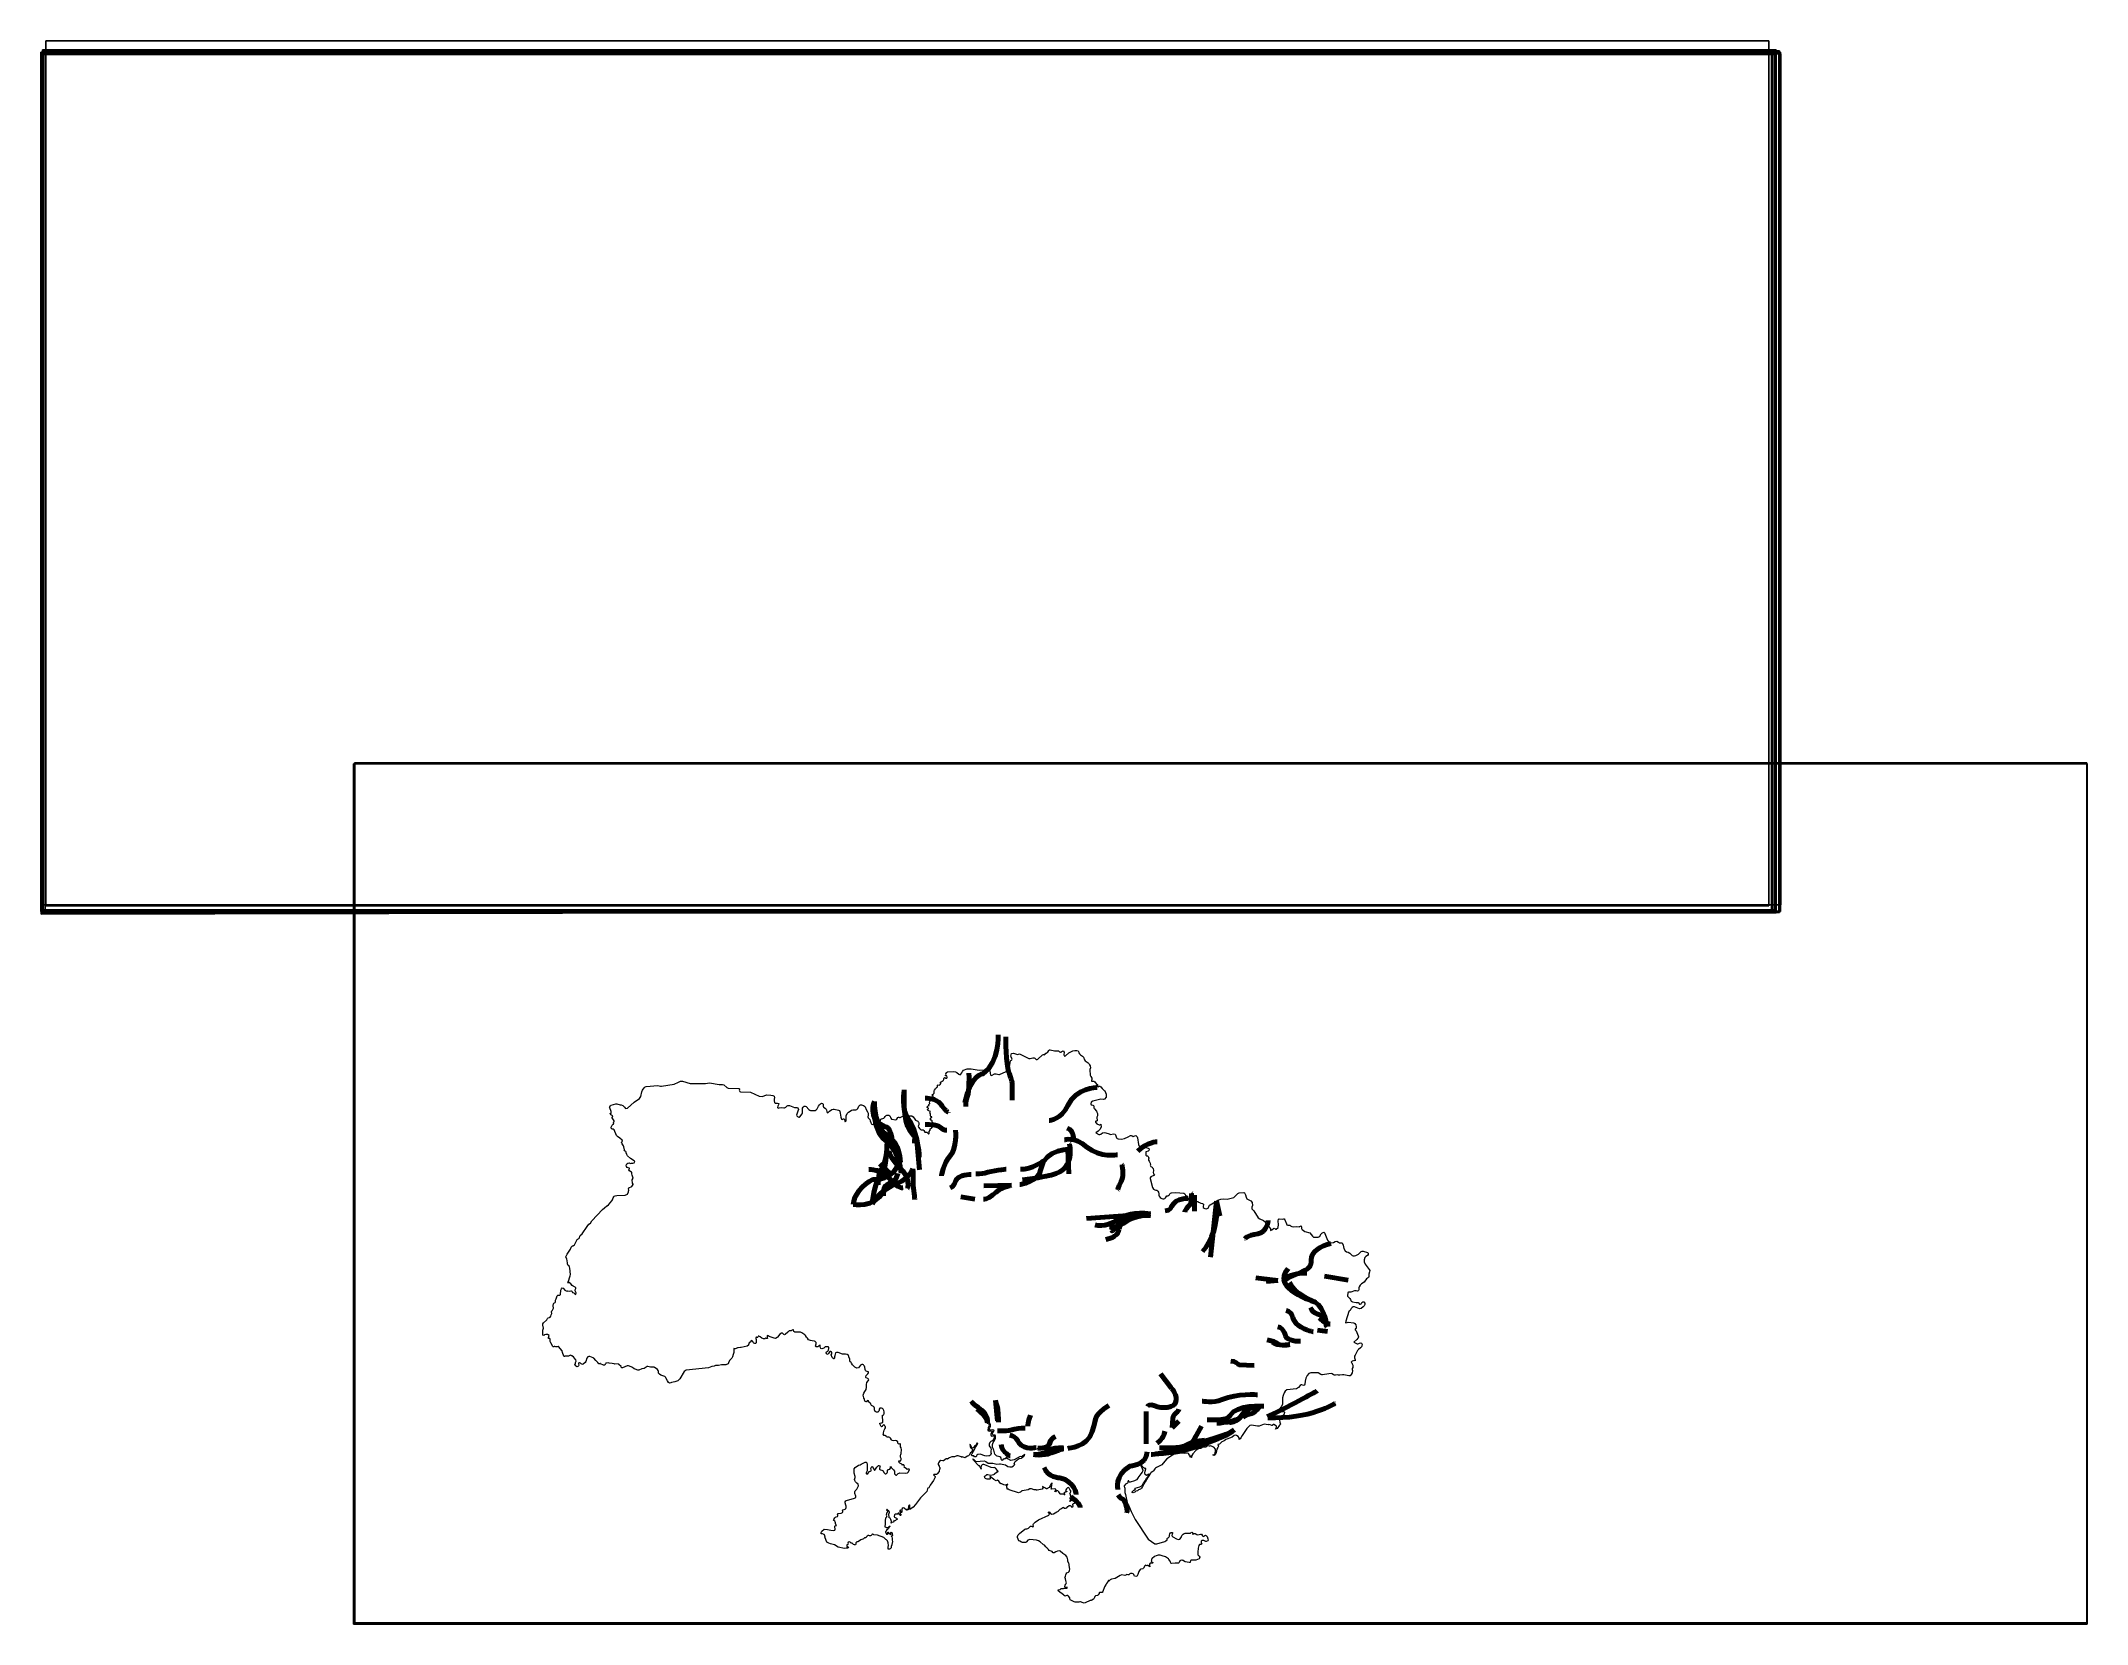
# Model space of a CAD drawing. Extents: x -310 to 3655, y -429 to 1712.
# Drawn here: x -310 to 1171, y -429 to 717 of the extents above; entities outside this region: 1.
import ezdxf

# ---------------------------------------------------------------- set-up
doc = ezdxf.new("R2010")
doc.units = 0
doc.header["$MEASUREMENT"] = 0
for name, color, linetype in [('1-mar', 7, 'Continuous'), ('10-mar', 7, 'Continuous'), ('12-mar', 7, 'Continuous'), ('13-mar', 7, 'Continuous'), ('14-mar', 7, 'Continuous'), ('2-mar', 7, 'Continuous'), ('24-feb', 7, 'Continuous'), ('25-feb', 7, 'Continuous'), ('26-feb', 7, 'Continuous'), ('28-feb', 7, 'Continuous'), ('3-mar', 7, 'Continuous'), ('4-mar', 7, 'Continuous'), ('5-mar', 7, 'Continuous'), ('6-mar', 7, 'Continuous'), ('9-mar', 7, 'Continuous'), ('graphic', 7, 'Continuous'), ('raster', 7, 'Continuous')]:
    doc.layers.add(name, color=color, linetype=linetype)
picture_1 = doc.add_image_def('image1.png', size_in_pixel=(1024, 576))
picture_2 = doc.add_image_def('image2.png', size_in_pixel=(1024, 576))
picture_3 = doc.add_image_def('image3.png', size_in_pixel=(1024, 576))
picture_4 = doc.add_image_def('image4.png', size_in_pixel=(1024, 576))
picture_5 = doc.add_image_def('image5.png', size_in_pixel=(1280, 720))
picture_6 = doc.add_image_def('image6.png', size_in_pixel=(1280, 720))
picture_7 = doc.add_image_def('image7.png', size_in_pixel=(1280, 720))
picture_8 = doc.add_image_def('image8.png', size_in_pixel=(1280, 720))
picture_9 = doc.add_image_def('image9.png', size_in_pixel=(1280, 720))
picture_10 = doc.add_image_def('image10.png', size_in_pixel=(1276, 655))
picture_11 = doc.add_image_def('image11.png', size_in_pixel=(1280, 720))
picture_12 = doc.add_image_def('image12.png', size_in_pixel=(1280, 720))
picture_13 = doc.add_image_def('image13.png', size_in_pixel=(1280, 720))
picture_14 = doc.add_image_def('image14.png', size_in_pixel=(1280, 720))
picture_15 = doc.add_image_def('image15.png', size_in_pixel=(1280, 720))

# ---------------------------------------------------------------- blocks, each defined once
blk = doc.blocks.new('block 2')
at = {"layer": 'raster'}
image = blk.add_image(picture_1, insert=(-306.6, 85.8), size_in_units=(1249.3, 623.3), dxfattribs=at)
blk = doc.blocks.new('block 3')
at = {"layer": 'raster'}
image = blk.add_image(picture_2, insert=(-308, 87.8), size_in_units=(1251.3, 621.3), dxfattribs=at)
blk = doc.blocks.new('block 4')
at = {"layer": 'raster'}
image = blk.add_image(picture_3, insert=(-309.1, 85.9), size_in_units=(1254, 622.1), dxfattribs=at)
blk = doc.blocks.new('block 5')
at = {"layer": 'raster'}
image = blk.add_image(picture_4, insert=(-308.6, 85.6), size_in_units=(1254.7, 624.6), dxfattribs=at)
blk = doc.blocks.new('block 6')
at = {"layer": 'raster'}
image = blk.add_image(picture_11, insert=(-82.7, -428.4), size_in_units=(1253.6, 622.6), dxfattribs=at)
blk = doc.blocks.new('block 7')
at = {"layer": 'raster'}
image = blk.add_image(picture_12, insert=(-82.5, -428.9), size_in_units=(1253.6, 622.6), dxfattribs=at)
blk = doc.blocks.new('block 8')
at = {"layer": 'raster'}
image = blk.add_image(picture_13, insert=(-82.5, -428.9), size_in_units=(1253.6, 622.6), dxfattribs=at)
blk = doc.blocks.new('block 9')
at = {"layer": 'raster'}
image = blk.add_image(picture_14, insert=(-82.4, -429.3), size_in_units=(1253.6, 622.6), dxfattribs=at)
blk = doc.blocks.new('block 10')
at = {"layer": 'raster'}
image = blk.add_image(picture_15, insert=(-83.4, -429.3), size_in_units=(1254.4, 622.6), dxfattribs=at)

msp = doc.modelspace()

# ---------------------------------------------------------------- linework, layer by layer
at = {"layer": '1-mar', "color": 140, "lineweight": 70, "true_color": 0x00b2ff}
for points in [[(392.8, -111.6), (372.8, -112.1)], [(525.2, -118.7), (525.2, -130.4)], [(541.1, -123.1), (543.6, -134)], [(490.2, -298.9), (490.2, -275.5)]]:
    msp.add_lwpolyline(points, dxfattribs=at)
for points, knots in [([(383.1, -2.7), (383.1, -2.7), (384.5, -22.2), (372.1, -31), (372.1, -31), (364.1, -30.2), (358.9, -52)], [0, 0, 0, 0, 1, 1, 1, 2, 2, 2, 2]), ([(388.6, -4.3), (388.6, -4.3), (388.8, -24.6), (390.7, -29.3), (392.5, -33.9), (393.3, -38), (393.3, -38), (393.3, -38), (393.3, -50.1), (393.3, -50.1)], [0, 0, 0, 0, 1, 1, 1, 2, 2, 2, 3, 3, 3, 3]), ([(315.1, -42.5), (315.1, -42.5), (313.8, -65.6), (319.2, -72.1), (324.6, -78.6), (323.5, -77.8), (324.5, -81.9), (324.5, -81.9), (326.1, -100.5), (326.1, -100.5)], [0, 0, 0, 0, 1, 1, 1, 2, 2, 2, 3, 3, 3, 3]), ([(293.6, -50.9), (293.6, -50.9), (292.8, -72.1), (305.8, -78.2), (305.8, -78.2), (311.6, -81.6), (312.5, -95.1)], [0, 0, 0, 0, 1, 1, 1, 2, 2, 2, 2]), ([(330.4, -48.6), (330.4, -48.6), (338.6, -48.6), (341.6, -52.9), (344.5, -57.2), (347, -58.9), (347, -58.9)], [0, 0, 0, 0, 1, 1, 1, 2, 2, 2, 2]), ([(352.3, -71.8), (352.3, -71.8), (353.4, -85), (348.4, -90.3), (343.4, -95.7), (342.1, -104.9), (342.1, -104.9)], [0, 0, 0, 0, 1, 1, 1, 2, 2, 2, 2]), ([(437, -85.5), (437, -85.5), (416.3, -84.6), (414.1, -100.1), (412.9, -109.2), (398.8, -111.1), (398.8, -111.1)], [0, 0, 0, 0, 1, 1, 1, 2, 2, 2, 2]), ([(469.4, -89.6), (469.4, -89.6), (456.9, -92), (447.4, -84), (437.9, -76), (431.2, -78.8), (431.2, -78.8)], [0, 0, 0, 0, 1, 1, 1, 2, 2, 2, 2]), ([(289.5, -100.3), (289.5, -100.3), (298.2, -98.9), (306.8, -109.1), (310.6, -113.7), (314.2, -113.6), (314.2, -113.6)], [0, 0, 0, 0, 1, 1, 1, 2, 2, 2, 2]), ([(472.7, -96.6), (472.7, -96.6), (474.7, -104.2), (472.2, -108.9), (469.7, -113.7), (469.6, -114.9), (469.6, -114.9)], [0, 0, 0, 0, 1, 1, 1, 2, 2, 2, 2]), ([(493.4, -133.5), (493.4, -133.5), (482.6, -132.3), (473.6, -139.3), (469.5, -142.5), (463.8, -141.8), (463.8, -141.8)], [0, 0, 0, 0, 1, 1, 1, 2, 2, 2, 2]), ([(520.7, -121.2), (520.7, -121.2), (512.4, -120.3), (508.5, -127), (508.5, -127), (508.2, -130.1), (504, -130.1)], [0, 0, 0, 0, 1, 1, 1, 2, 2, 2, 2]), ([(620.9, -214.1), (620.9, -214.1), (619.7, -200.4), (612.6, -196.2), (612.6, -196.2), (596.6, -190.1), (594, -182.1)], [0, 0, 0, 0, 1, 1, 1, 2, 2, 2, 2]), ([(594.2, -226.9), (594.2, -226.9), (587.7, -228.8), (584, -225.4), (584, -225.4), (582.4, -224.3), (577.7, -223.5)], [0, 0, 0, 0, 1, 1, 1, 2, 2, 2, 2]), ([(568.4, -242.1), (568.4, -242.1), (557.4, -241.5), (557.4, -241.5), (557.4, -241.5), (554.4, -238.5), (551.6, -238.9)], [0, 0, 0, 0, 1, 1, 1, 2, 2, 2, 2]), ([(433.6, -302.1), (433.6, -302.1), (447.8, -301.3), (451.2, -289.8), (454.6, -278.3), (452.3, -278.7), (463.2, -271)], [0, 0, 0, 0, 1, 1, 1, 2, 2, 2, 2]), ([(575.3, -271.5), (575.3, -271.5), (563.3, -270.8), (558.7, -279), (556.3, -283.2), (550.4, -283.5), (550.4, -283.5)], [0, 0, 0, 0, 1, 1, 1, 2, 2, 2, 2]), ([(410.5, -301.5), (410.5, -301.5), (402.7, -303.4), (398.2, -298.4), (398.2, -298.4), (396.5, -293.3), (391.6, -292.5)], [0, 0, 0, 0, 1, 1, 1, 2, 2, 2, 2]), ([(499.8, -301.7), (499.8, -301.7), (510.4, -302.3), (517.7, -300.6), (517.7, -300.6), (547, -294.6), (553.9, -288.7)], [0, 0, 0, 0, 1, 1, 1, 2, 2, 2, 2]), ([(408.8, -306.5), (408.8, -306.5), (415.2, -307.9), (421.7, -305.4), (428.1, -302.9), (430.6, -302.3), (430.6, -302.3)], [0, 0, 0, 0, 1, 1, 1, 2, 2, 2, 2]), ([(469.7, -331.9), (469.7, -331.9), (467.1, -322.1), (478.3, -314.9), (478.3, -314.9), (490.3, -314.9), (490.9, -304.5)], [0, 0, 0, 0, 1, 1, 1, 2, 2, 2, 2]), ([(439.5, -335.5), (439.5, -335.5), (439, -326), (427.8, -323.5), (427.8, -323.5), (418.9, -323.2), (416.4, -316)], [0, 0, 0, 0, 1, 1, 1, 2, 2, 2, 2])]:
    msp.add_open_spline(points, degree=3, knots=knots, dxfattribs=at)
for points in [[(437.6, -78), (437.6, -78), (438.1, -71.7), (433.1, -70.4)], [(498.2, -80.1), (498.2, -80.1), (490.6, -80.4), (484.1, -87)], [(416.2, -93.8), (416.2, -93.8), (407.3, -100.3), (399.2, -100.1)], [(626.9, -269.5), (626.9, -269.5), (608.7, -281.3), (578.3, -279.9)]]:
    msp.add_open_spline(points, degree=3, dxfattribs=at)
at = {"layer": '10-mar', "color": 140, "lineweight": 70, "true_color": 0x00b2ff}
for points in [[(366.3, -121.7), (356.1, -119.9)], [(525.2, -118.7), (525.2, -130.4)], [(568.4, -242.1), (557.4, -241.5)], [(490.2, -298.9), (490.2, -275.5)], [(509, -287.1), (513.9, -282.5)], [(523.1, -299), (525.4, -294.8)]]:
    msp.add_lwpolyline(points, dxfattribs=at)
for points, knots in [([(383.1, -2.7), (383.1, -2.7), (384.5, -22.2), (372.1, -31), (372.1, -31), (364.1, -30.2), (358.9, -52)], [0, 0, 0, 0, 1, 1, 1, 2, 2, 2, 2]), ([(388.6, -4.3), (388.6, -4.3), (388.8, -24.6), (390.7, -29.3), (392.5, -33.9), (393.3, -38), (393.3, -38), (393.3, -38), (393.3, -50.1), (393.3, -50.1)], [0, 0, 0, 0, 1, 1, 1, 2, 2, 2, 3, 3, 3, 3]), ([(315.1, -42.5), (315.1, -42.5), (312.8, -57.5), (318.2, -64), (323.6, -70.6), (326.3, -87.1), (326, -91.4)], [0, 0, 0, 0, 1, 1, 1, 2, 2, 2, 2]), ([(454.7, -40.8), (454.7, -40.8), (439.5, -40.8), (433.5, -54), (428.9, -64.1), (420.1, -64.8), (420.1, -64.8)], [0, 0, 0, 0, 1, 1, 1, 2, 2, 2, 2]), ([(293.6, -50.9), (293.6, -50.9), (290.9, -74.5), (303.9, -80.7), (303.9, -80.7), (312, -89.5), (312.9, -103)], [0, 0, 0, 0, 1, 1, 1, 2, 2, 2, 2]), ([(330.4, -48.6), (330.4, -48.6), (338.6, -48.6), (341.6, -52.9), (344.5, -57.2), (347, -58.9), (347, -58.9)], [0, 0, 0, 0, 1, 1, 1, 2, 2, 2, 2]), ([(352.3, -71.8), (352.3, -71.8), (353.4, -85), (348.4, -90.3), (343.4, -95.7), (342.1, -104.9), (342.1, -104.9)], [0, 0, 0, 0, 1, 1, 1, 2, 2, 2, 2]), ([(302.7, -80.5), (302.7, -80.5), (302.7, -101), (298.1, -105), (293.2, -109.3), (292, -125.3), (292, -125.3)], [0, 0, 0, 0, 1, 1, 1, 2, 2, 2, 2]), ([(437, -85.5), (437, -85.5), (416.3, -84.6), (414.1, -100.1), (412.9, -109.2), (398.8, -111.1), (398.8, -111.1)], [0, 0, 0, 0, 1, 1, 1, 2, 2, 2, 2]), ([(469.4, -89.6), (469.4, -89.6), (456.9, -92), (447.4, -84), (437.9, -76), (431.2, -78.8), (431.2, -78.8)], [0, 0, 0, 0, 1, 1, 1, 2, 2, 2, 2]), ([(389, -100), (389, -100), (378.7, -101.1), (373.5, -102.8), (371.4, -103.5), (367, -103.4), (367, -103.4)], [0, 0, 0, 0, 1, 1, 1, 2, 2, 2, 2]), ([(472.7, -96.6), (472.7, -96.6), (474.7, -104.2), (472.2, -108.9), (469.7, -113.7), (469.6, -114.9), (469.6, -114.9)], [0, 0, 0, 0, 1, 1, 1, 2, 2, 2, 2]), ([(363.5, -103.9), (363.5, -103.9), (354.2, -103.7), (352.6, -108.3), (350.9, -113.1), (348.5, -113.5), (348.5, -113.5)], [0, 0, 0, 0, 1, 1, 1, 2, 2, 2, 2]), ([(392.1, -111.9), (392.1, -111.9), (385.5, -112.7), (379.2, -118.6), (375.6, -121.9), (372.5, -121.8), (372.5, -121.8)], [0, 0, 0, 0, 1, 1, 1, 2, 2, 2, 2]), ([(493.3, -132.2), (481.5, -130.9), (474.8, -133.3), (470.8, -135.8), (468.8, -137.1), (464.3, -140.4), (457.9, -140.7), (455.9, -140.8), (454.3, -140.6), (453.2, -140.4)], [0, 0, 0, 0, 1, 1, 1, 2, 2, 2, 3, 3, 3, 3]), ([(493.4, -133.5), (481.9, -131.9), (474.8, -133.5), (473, -137.2), (471.8, -139.7), (470, -145.5), (470, -145.5), (470, -145.5), (469, -149.4), (461, -150.8)], [0, 0, 0, 0, 1, 1, 1, 2, 2, 2, 3, 3, 3, 3]), ([(520.7, -121.2), (520.7, -121.2), (512.4, -120.3), (508.5, -127), (508.5, -127), (508.2, -130.1), (504, -130.1)], [0, 0, 0, 0, 1, 1, 1, 2, 2, 2, 2]), ([(541.1, -123.1), (541.8, -129.8), (541.9, -141.6), (535.4, -153.2), (534.1, -155.6), (532.6, -157.7), (531.1, -159.5)], [0, 0, 0, 0, 1, 1, 1, 2, 2, 2, 2]), ([(578.5, -137.2), (578.5, -137.2), (577.9, -145.7), (571, -146.8), (563.2, -148), (561.7, -150.2), (561.7, -150.2)], [0, 0, 0, 0, 1, 1, 1, 2, 2, 2, 2]), ([(590.4, -181.7), (589.3, -178.8), (600.4, -176.1), (606.7, -172.3), (606.7, -172.3), (610.2, -170.5), (609.7, -165.5), (609.1, -160.4), (617.1, -155.2), (623.8, -153.7)], [0, 0, 0, 0, 1, 1, 1, 2, 2, 2, 3, 3, 3, 3]), ([(620.9, -214.1), (620.9, -214.1), (619.7, -200.4), (612.6, -196.2), (612.6, -196.2), (593.8, -190.6), (590.4, -181.7)], [0, 0, 0, 0, 1, 1, 1, 2, 2, 2, 2]), ([(611.1, -217.7), (611.1, -217.7), (602.8, -215.9), (598.9, -211.8), (595, -207.7), (597.5, -204), (591.6, -202.4)], [0, 0, 0, 0, 1, 1, 1, 2, 2, 2, 2]), ([(491.1, -271.7), (491.1, -271.7), (492.6, -269.5), (496.5, -271.3), (500.5, -273.2), (512, -273.9), (512, -266.9), (512, -261.8), (508.3, -258.3), (508.3, -258.3), (508.3, -258.3), (500.5, -248.1), (500.5, -248.1)], [0, 0, 0, 0, 1, 1, 1, 2, 2, 2, 3, 3, 3, 4, 4, 4, 4]), ([(570.8, -263.3), (570.8, -263.3), (556.1, -262), (545.3, -266.7), (538.4, -269.7), (530.8, -267.8), (530.8, -267.8)], [0, 0, 0, 0, 1, 1, 1, 2, 2, 2, 2]), ([(375.4, -283.6), (375.4, -283.6), (376.5, -277.3), (368.9, -272.5), (368.9, -272.5), (363.6, -269.3), (363.6, -267.8)], [0, 0, 0, 0, 1, 1, 1, 2, 2, 2, 2]), ([(383.4, -283.1), (383.4, -283.1), (383.2, -274.3), (382.6, -272.6), (381.9, -271), (381.4, -267.6), (381.4, -267.6)], [0, 0, 0, 0, 1, 1, 1, 2, 2, 2, 2]), ([(575.3, -271.5), (575.3, -271.5), (555.5, -270.2), (550.9, -278.4), (548.5, -282.5), (534.3, -281.4), (534.3, -281.4)], [0, 0, 0, 0, 1, 1, 1, 2, 2, 2, 2]), ([(572.5, -271.7), (572.5, -271.7), (568.7, -276.9), (565.8, -277.2), (563, -277.4), (560.3, -279.7), (560.3, -279.7)], [0, 0, 0, 0, 1, 1, 1, 2, 2, 2, 2]), ([(410.5, -301.5), (410.5, -301.5), (402.7, -303.4), (398.2, -298.4), (398.2, -298.4), (396.5, -293.3), (391.6, -292.5)], [0, 0, 0, 0, 1, 1, 1, 2, 2, 2, 2]), ([(411.5, -301.8), (411.5, -301.8), (419.1, -302.5), (420, -299.3), (421.5, -294.2), (424.6, -293.6), (424.6, -293.6)], [0, 0, 0, 0, 1, 1, 1, 2, 2, 2, 2]), ([(496.9, -306), (496.9, -306), (510.2, -304.7), (517.4, -303), (517.4, -303), (546.4, -295.2), (553.9, -288.7)], [0, 0, 0, 0, 1, 1, 1, 2, 2, 2, 2]), ([(408.8, -306.5), (408.8, -306.5), (411.5, -307.2), (417.9, -304.7), (417.9, -304.7), (420.8, -301.3), (430.3, -301.8)], [0, 0, 0, 0, 1, 1, 1, 2, 2, 2, 2]), ([(469.7, -331.9), (469.7, -331.9), (467.1, -322.1), (478.3, -314.9), (478.3, -314.9), (490.3, -314.9), (490.9, -304.5)], [0, 0, 0, 0, 1, 1, 1, 2, 2, 2, 2]), ([(439.5, -335.5), (439.5, -335.5), (439, -326), (427.8, -323.5), (427.8, -323.5), (418.9, -323.2), (416.4, -316)], [0, 0, 0, 0, 1, 1, 1, 2, 2, 2, 2])]:
    msp.add_open_spline(points, degree=3, knots=knots, dxfattribs=at)
for points in [[(437.6, -78), (437.6, -78), (438.1, -71.7), (433.1, -70.4)], [(498.2, -80.1), (498.2, -80.1), (490.6, -80.4), (484.1, -87)], [(416.2, -93.8), (416.2, -93.8), (407.3, -100.3), (399.2, -100.1)], [(585.5, -180.6), (580.1, -180), (574.8, -179.3), (569.5, -178.7)], [(594.2, -226.9), (594.2, -226.9), (585.2, -228.5), (581.5, -225.1)], [(626.9, -269.5), (626.9, -269.5), (608.7, -281.3), (578.3, -279.9)], [(382.7, -289.3), (382.7, -289.3), (389.8, -289.9), (395, -288.2)], [(498.2, -298.2), (498.2, -298.2), (502.8, -295.7), (503.7, -289.6)], [(391.9, -307.5), (391.9, -307.5), (386.6, -306), (385.2, -299.3)]]:
    msp.add_open_spline(points, degree=3, dxfattribs=at)
at = {"layer": '12-mar', "color": 140, "lineweight": 70, "true_color": 0x00b2ff}
for points in [[(366.3, -121.7), (356.1, -119.9)], [(525.2, -118.7), (525.2, -130.4)], [(490.2, -298.9), (490.2, -275.5)], [(509, -287.1), (513.9, -282.5)]]:
    msp.add_lwpolyline(points, dxfattribs=at)
for points, knots in [([(383.1, -2.7), (383.1, -2.7), (384.5, -22.2), (372.1, -31), (372.1, -31), (364.1, -30.2), (358.9, -52)], [0, 0, 0, 0, 1, 1, 1, 2, 2, 2, 2]), ([(388.6, -4.3), (388.6, -4.3), (388.8, -24.6), (390.7, -29.3), (392.5, -33.9), (393.3, -38), (393.3, -38), (393.3, -38), (393.3, -50.1), (393.3, -50.1)], [0, 0, 0, 0, 1, 1, 1, 2, 2, 2, 3, 3, 3, 3]), ([(315.1, -42.5), (315.1, -42.5), (312.8, -57.5), (318.2, -64), (323.6, -70.6), (326.3, -87.1), (326, -91.4)], [0, 0, 0, 0, 1, 1, 1, 2, 2, 2, 2]), ([(454.7, -40.8), (454.7, -40.8), (439.5, -40.8), (433.5, -54), (428.9, -64.1), (420.1, -64.8), (420.1, -64.8)], [0, 0, 0, 0, 1, 1, 1, 2, 2, 2, 2]), ([(293.6, -50.9), (293.6, -50.9), (290.9, -74.5), (303.9, -80.7), (303.9, -80.7), (312, -89.5), (312.9, -103)], [0, 0, 0, 0, 1, 1, 1, 2, 2, 2, 2]), ([(330.4, -48.6), (330.4, -48.6), (338.6, -48.6), (341.6, -52.9), (344.5, -57.2), (347, -58.9), (347, -58.9)], [0, 0, 0, 0, 1, 1, 1, 2, 2, 2, 2]), ([(352.3, -71.8), (352.3, -71.8), (353.4, -85), (348.4, -90.3), (343.4, -95.7), (342.1, -104.9), (342.1, -104.9)], [0, 0, 0, 0, 1, 1, 1, 2, 2, 2, 2]), ([(302.7, -80.5), (302.7, -80.5), (302.7, -101), (298.1, -105), (293.2, -109.3), (292, -125.3), (292, -125.3)], [0, 0, 0, 0, 1, 1, 1, 2, 2, 2, 2]), ([(437, -85.5), (437, -85.5), (416.3, -84.6), (414.1, -100.1), (412.9, -109.2), (398.8, -111.1), (398.8, -111.1)], [0, 0, 0, 0, 1, 1, 1, 2, 2, 2, 2]), ([(469.4, -89.6), (469.4, -89.6), (456.9, -92), (447.4, -84), (437.9, -76), (431.2, -78.8), (431.2, -78.8)], [0, 0, 0, 0, 1, 1, 1, 2, 2, 2, 2]), ([(389, -100), (389, -100), (378.7, -101.1), (373.5, -102.8), (371.4, -103.5), (367, -103.4), (367, -103.4)], [0, 0, 0, 0, 1, 1, 1, 2, 2, 2, 2]), ([(472.7, -96.6), (472.7, -96.6), (474.7, -104.2), (472.2, -108.9), (469.7, -113.7), (469.6, -114.9), (469.6, -114.9)], [0, 0, 0, 0, 1, 1, 1, 2, 2, 2, 2]), ([(363.5, -103.9), (363.5, -103.9), (354.2, -103.7), (352.6, -108.3), (350.9, -113.1), (348.5, -113.5), (348.5, -113.5)], [0, 0, 0, 0, 1, 1, 1, 2, 2, 2, 2]), ([(392.1, -111.9), (392.1, -111.9), (385.5, -112.7), (379.2, -118.6), (375.6, -121.9), (372.5, -121.8), (372.5, -121.8)], [0, 0, 0, 0, 1, 1, 1, 2, 2, 2, 2]), ([(493.3, -132.2), (481.5, -130.9), (474.8, -133.3), (470.8, -135.8), (468.8, -137.1), (464.3, -140.4), (457.9, -140.7), (455.9, -140.8), (454.3, -140.6), (453.2, -140.4)], [0, 0, 0, 0, 1, 1, 1, 2, 2, 2, 3, 3, 3, 3]), ([(493.4, -133.5), (481.9, -131.9), (474.8, -133.5), (473, -137.2), (471.8, -139.7), (470, -145.5), (470, -145.5), (470, -145.5), (469, -149.4), (461, -150.8)], [0, 0, 0, 0, 1, 1, 1, 2, 2, 2, 3, 3, 3, 3]), ([(520.7, -121.2), (520.7, -121.2), (512.4, -120.3), (508.5, -127), (508.5, -127), (508.2, -130.1), (504, -130.1)], [0, 0, 0, 0, 1, 1, 1, 2, 2, 2, 2]), ([(541.1, -123.1), (541.8, -129.8), (541.9, -141.6), (535.4, -153.2), (534.1, -155.6), (532.6, -157.7), (531.1, -159.5)], [0, 0, 0, 0, 1, 1, 1, 2, 2, 2, 2]), ([(578.5, -137.2), (578.5, -137.2), (577.9, -145.7), (571, -146.8), (563.2, -148), (561.7, -150.2), (561.7, -150.2)], [0, 0, 0, 0, 1, 1, 1, 2, 2, 2, 2]), ([(590.4, -181.7), (589.3, -178.8), (600.4, -176.1), (606.7, -172.3), (606.7, -172.3), (610.2, -170.5), (609.7, -165.5), (609.1, -160.4), (617.1, -155.2), (623.8, -153.7)], [0, 0, 0, 0, 1, 1, 1, 2, 2, 2, 3, 3, 3, 3]), ([(620.9, -214.1), (620.9, -214.1), (619.7, -200.4), (612.6, -196.2), (612.6, -196.2), (593.8, -190.6), (590.4, -181.7)], [0, 0, 0, 0, 1, 1, 1, 2, 2, 2, 2]), ([(611.1, -217.7), (611.1, -217.7), (602.8, -215.9), (598.9, -211.8), (595, -207.7), (597.5, -204), (591.6, -202.4)], [0, 0, 0, 0, 1, 1, 1, 2, 2, 2, 2]), ([(594.2, -226.9), (594.2, -226.9), (587.7, -228.8), (584, -225.4), (584, -225.4), (582.4, -224.3), (577.7, -223.5)], [0, 0, 0, 0, 1, 1, 1, 2, 2, 2, 2]), ([(491.1, -271.7), (491.1, -271.7), (492.6, -269.5), (496.5, -271.3), (500.5, -273.2), (512, -273.9), (512, -266.9), (512, -261.8), (508.3, -258.3), (508.3, -258.3), (508.3, -258.3), (500.5, -248.1), (500.5, -248.1)], [0, 0, 0, 0, 1, 1, 1, 2, 2, 2, 3, 3, 3, 4, 4, 4, 4]), ([(568.4, -242.1), (568.4, -242.1), (557.4, -241.5), (557.4, -241.5), (557.4, -241.5), (554.4, -238.5), (551.6, -238.9)], [0, 0, 0, 0, 1, 1, 1, 2, 2, 2, 2]), ([(570.8, -263.3), (570.8, -263.3), (556.1, -262), (545.3, -266.7), (538.4, -269.7), (530.8, -267.8), (530.8, -267.8)], [0, 0, 0, 0, 1, 1, 1, 2, 2, 2, 2]), ([(375.4, -283.6), (375.4, -283.6), (376.5, -277.3), (368.9, -272.5), (368.9, -272.5), (363.6, -269.3), (363.6, -267.8)], [0, 0, 0, 0, 1, 1, 1, 2, 2, 2, 2]), ([(575.3, -271.5), (575.3, -271.5), (555.5, -270.2), (550.9, -278.4), (548.5, -282.5), (534.3, -281.4), (534.3, -281.4)], [0, 0, 0, 0, 1, 1, 1, 2, 2, 2, 2]), ([(572.5, -271.7), (572.5, -271.7), (568.7, -276.9), (565.8, -277.2), (563, -277.4), (560.3, -279.7), (560.3, -279.7)], [0, 0, 0, 0, 1, 1, 1, 2, 2, 2, 2]), ([(382.7, -289.3), (382.7, -289.3), (389.8, -289.9), (395, -288.2), (398.4, -287.1), (402.7, -287.5), (402.7, -287.5)], [0, 0, 0, 0, 1, 1, 1, 2, 2, 2, 2]), ([(410.5, -301.5), (410.5, -301.5), (402.7, -303.4), (398.2, -298.4), (398.2, -298.4), (396.5, -293.3), (391.6, -292.5)], [0, 0, 0, 0, 1, 1, 1, 2, 2, 2, 2]), ([(411.5, -301.8), (411.5, -301.8), (419.1, -302.5), (420, -299.3), (421.5, -294.2), (424.6, -293.6), (424.6, -293.6)], [0, 0, 0, 0, 1, 1, 1, 2, 2, 2, 2]), ([(499.8, -301.7), (499.8, -301.7), (510.4, -302.3), (517.7, -300.6), (517.7, -300.6), (546.5, -296.4), (553.9, -288.7)], [0, 0, 0, 0, 1, 1, 1, 2, 2, 2, 2]), ([(408.8, -306.5), (408.8, -306.5), (411.5, -307.2), (417.9, -304.7), (417.9, -304.7), (420.8, -301.3), (430.3, -301.8)], [0, 0, 0, 0, 1, 1, 1, 2, 2, 2, 2]), ([(469.7, -331.9), (469.7, -331.9), (467.1, -322.1), (478.3, -314.9), (478.3, -314.9), (490.3, -314.9), (490.9, -304.5)], [0, 0, 0, 0, 1, 1, 1, 2, 2, 2, 2]), ([(439.5, -335.5), (439.5, -335.5), (439, -326), (427.8, -323.5), (427.8, -323.5), (418.9, -323.2), (416.4, -316)], [0, 0, 0, 0, 1, 1, 1, 2, 2, 2, 2])]:
    msp.add_open_spline(points, degree=3, knots=knots, dxfattribs=at)
for points in [[(437.6, -78), (437.6, -78), (438.1, -71.7), (433.1, -70.4)], [(498.2, -80.1), (498.2, -80.1), (490.6, -80.4), (484.1, -87)], [(416.2, -93.8), (416.2, -93.8), (407.3, -100.3), (399.2, -100.1)], [(585.5, -180.6), (580.1, -180), (574.8, -179.3), (569.5, -178.7)], [(404.6, -285.9), (404.6, -285.9), (404.4, -282.9), (406.4, -278.1)], [(626.9, -269.5), (626.9, -269.5), (608.7, -281.3), (578.3, -279.9)], [(498.2, -298.2), (498.2, -298.2), (502.8, -295.7), (503.7, -289.6)]]:
    msp.add_open_spline(points, degree=3, dxfattribs=at)
at = {"layer": '13-mar', "color": 140, "lineweight": 70, "true_color": 0x00b2ff}
for points in [[(366.3, -121.7), (356.1, -119.9)], [(525.2, -118.7), (525.2, -130.4)], [(490.2, -298.9), (490.2, -275.5)], [(509, -287.1), (513.9, -282.5)]]:
    msp.add_lwpolyline(points, dxfattribs=at)
for points, knots in [([(383.1, -2.7), (383.1, -2.7), (384.5, -22.2), (372.1, -31), (372.1, -31), (364.1, -30.2), (358.9, -52)], [0, 0, 0, 0, 1, 1, 1, 2, 2, 2, 2]), ([(388.6, -4.3), (388.6, -4.3), (388.8, -24.6), (390.7, -29.3), (392.5, -33.9), (393.3, -38), (393.3, -38), (393.3, -38), (393.3, -50.1), (393.3, -50.1)], [0, 0, 0, 0, 1, 1, 1, 2, 2, 2, 3, 3, 3, 3]), ([(315.1, -42.5), (315.1, -42.5), (312.8, -57.5), (318.2, -64), (323.6, -70.6), (326.3, -87.1), (326, -91.4)], [0, 0, 0, 0, 1, 1, 1, 2, 2, 2, 2]), ([(454.7, -40.8), (454.7, -40.8), (439.5, -40.8), (433.5, -54), (428.9, -64.1), (420.1, -64.8), (420.1, -64.8)], [0, 0, 0, 0, 1, 1, 1, 2, 2, 2, 2]), ([(293.6, -50.9), (293.6, -50.9), (290.9, -74.5), (303.9, -80.7), (303.9, -80.7), (312, -89.5), (312.9, -103)], [0, 0, 0, 0, 1, 1, 1, 2, 2, 2, 2]), ([(330.4, -48.6), (330.4, -48.6), (338.6, -48.6), (341.6, -52.9), (344.5, -57.2), (347, -58.9), (347, -58.9)], [0, 0, 0, 0, 1, 1, 1, 2, 2, 2, 2]), ([(352.3, -71.8), (352.3, -71.8), (353.4, -85), (348.4, -90.3), (343.4, -95.7), (342.1, -104.9), (342.1, -104.9)], [0, 0, 0, 0, 1, 1, 1, 2, 2, 2, 2]), ([(302.7, -80.5), (302.7, -80.5), (302.7, -101), (298.1, -105), (293.2, -109.3), (292, -125.3), (292, -125.3)], [0, 0, 0, 0, 1, 1, 1, 2, 2, 2, 2]), ([(437, -85.5), (437, -85.5), (416.3, -84.6), (414.1, -100.1), (412.9, -109.2), (398.8, -111.1), (398.8, -111.1)], [0, 0, 0, 0, 1, 1, 1, 2, 2, 2, 2]), ([(469.4, -89.6), (469.4, -89.6), (456.9, -92), (447.4, -84), (437.9, -76), (431.2, -78.8), (431.2, -78.8)], [0, 0, 0, 0, 1, 1, 1, 2, 2, 2, 2]), ([(389, -100), (389, -100), (378.7, -101.1), (373.5, -102.8), (371.4, -103.5), (367, -103.4), (367, -103.4)], [0, 0, 0, 0, 1, 1, 1, 2, 2, 2, 2]), ([(472.7, -96.6), (472.7, -96.6), (474.7, -104.2), (472.2, -108.9), (469.7, -113.7), (469.6, -114.9), (469.6, -114.9)], [0, 0, 0, 0, 1, 1, 1, 2, 2, 2, 2]), ([(363.5, -103.9), (363.5, -103.9), (354.2, -103.7), (352.6, -108.3), (350.9, -113.1), (348.5, -113.5), (348.5, -113.5)], [0, 0, 0, 0, 1, 1, 1, 2, 2, 2, 2]), ([(392.1, -111.9), (392.1, -111.9), (385.5, -112.7), (379.2, -118.6), (375.6, -121.9), (372.5, -121.8), (372.5, -121.8)], [0, 0, 0, 0, 1, 1, 1, 2, 2, 2, 2]), ([(493.3, -132.2), (481.5, -130.9), (474.8, -133.3), (470.8, -135.8), (468.8, -137.1), (464.3, -140.4), (457.9, -140.7), (455.9, -140.8), (454.3, -140.6), (453.2, -140.4)], [0, 0, 0, 0, 1, 1, 1, 2, 2, 2, 3, 3, 3, 3]), ([(493.4, -133.5), (481.9, -131.9), (474.8, -133.5), (473, -137.2), (471.8, -139.7), (470, -145.5), (470, -145.5), (470, -145.5), (469, -149.4), (461, -150.8)], [0, 0, 0, 0, 1, 1, 1, 2, 2, 2, 3, 3, 3, 3]), ([(520.7, -121.2), (520.7, -121.2), (512.4, -120.3), (508.5, -127), (508.5, -127), (508.2, -130.1), (504, -130.1)], [0, 0, 0, 0, 1, 1, 1, 2, 2, 2, 2]), ([(541.1, -123.1), (541.8, -129.8), (541.9, -141.6), (535.4, -153.2), (534.1, -155.6), (532.6, -157.7), (531.1, -159.5)], [0, 0, 0, 0, 1, 1, 1, 2, 2, 2, 2]), ([(578.5, -137.2), (578.5, -137.2), (577.9, -145.7), (571, -146.8), (563.2, -148), (561.7, -150.2), (561.7, -150.2)], [0, 0, 0, 0, 1, 1, 1, 2, 2, 2, 2]), ([(590.4, -181.7), (589.3, -178.8), (600.4, -176.1), (606.7, -172.3), (606.7, -172.3), (610.2, -170.5), (609.7, -165.5), (609.1, -160.4), (617.1, -155.2), (623.8, -153.7)], [0, 0, 0, 0, 1, 1, 1, 2, 2, 2, 3, 3, 3, 3]), ([(620.9, -214.1), (620.9, -214.1), (619.7, -200.4), (612.6, -196.2), (612.6, -196.2), (593.8, -190.6), (590.4, -181.7)], [0, 0, 0, 0, 1, 1, 1, 2, 2, 2, 2]), ([(611.1, -217.7), (611.1, -217.7), (602.8, -215.9), (598.9, -211.8), (595, -207.7), (597.5, -204), (591.6, -202.4)], [0, 0, 0, 0, 1, 1, 1, 2, 2, 2, 2]), ([(594.2, -226.9), (594.2, -226.9), (587.7, -228.8), (584, -225.4), (584, -225.4), (582.4, -224.3), (577.7, -223.5)], [0, 0, 0, 0, 1, 1, 1, 2, 2, 2, 2]), ([(491.1, -271.7), (491.1, -271.7), (492.6, -269.5), (496.5, -271.3), (500.5, -273.2), (512, -273.9), (512, -266.9), (512, -261.8), (508.3, -258.3), (508.3, -258.3), (508.3, -258.3), (500.5, -248.1), (500.5, -248.1)], [0, 0, 0, 0, 1, 1, 1, 2, 2, 2, 3, 3, 3, 4, 4, 4, 4]), ([(568.4, -242.1), (568.4, -242.1), (557.4, -241.5), (557.4, -241.5), (557.4, -241.5), (554.4, -238.5), (551.6, -238.9)], [0, 0, 0, 0, 1, 1, 1, 2, 2, 2, 2]), ([(570.8, -263.3), (570.8, -263.3), (556.1, -262), (545.3, -266.7), (538.4, -269.7), (530.8, -267.8), (530.8, -267.8)], [0, 0, 0, 0, 1, 1, 1, 2, 2, 2, 2]), ([(375.4, -283.6), (375.4, -283.6), (376.5, -277.3), (368.9, -272.5), (368.9, -272.5), (363.6, -269.3), (363.6, -267.8)], [0, 0, 0, 0, 1, 1, 1, 2, 2, 2, 2]), ([(575.3, -271.5), (575.3, -271.5), (555.5, -270.2), (550.9, -278.4), (548.5, -282.5), (534.3, -281.4), (534.3, -281.4)], [0, 0, 0, 0, 1, 1, 1, 2, 2, 2, 2]), ([(572.5, -271.7), (572.5, -271.7), (568.7, -276.9), (565.8, -277.2), (563, -277.4), (560.3, -279.7), (560.3, -279.7)], [0, 0, 0, 0, 1, 1, 1, 2, 2, 2, 2]), ([(382.7, -289.3), (382.7, -289.3), (389.8, -289.9), (395, -288.2), (398.4, -287.1), (402.7, -287.5), (402.7, -287.5)], [0, 0, 0, 0, 1, 1, 1, 2, 2, 2, 2]), ([(410.5, -301.5), (410.5, -301.5), (402.7, -303.4), (398.2, -298.4), (398.2, -298.4), (396.5, -293.3), (391.6, -292.5)], [0, 0, 0, 0, 1, 1, 1, 2, 2, 2, 2]), ([(411.5, -301.8), (411.5, -301.8), (419.1, -302.5), (420, -299.3), (421.5, -294.2), (424.6, -293.6), (424.6, -293.6)], [0, 0, 0, 0, 1, 1, 1, 2, 2, 2, 2]), ([(493.8, -306.6), (493.8, -306.6), (509.7, -305.4), (516.9, -303.7), (516.9, -303.7), (546.8, -294.9), (553.9, -288.7)], [0, 0, 0, 0, 1, 1, 1, 2, 2, 2, 2]), ([(408.8, -306.5), (408.8, -306.5), (411.5, -307.2), (417.9, -304.7), (417.9, -304.7), (420.8, -301.3), (430.3, -301.8)], [0, 0, 0, 0, 1, 1, 1, 2, 2, 2, 2]), ([(469.7, -331.9), (469.7, -331.9), (467.1, -322.1), (478.3, -314.9), (478.3, -314.9), (490.3, -314.9), (490.9, -304.5)], [0, 0, 0, 0, 1, 1, 1, 2, 2, 2, 2]), ([(439.5, -335.5), (439.5, -335.5), (439, -326), (427.8, -323.5), (427.8, -323.5), (418.9, -323.2), (416.4, -316)], [0, 0, 0, 0, 1, 1, 1, 2, 2, 2, 2])]:
    msp.add_open_spline(points, degree=3, knots=knots, dxfattribs=at)
for points in [[(437.6, -78), (437.6, -78), (438.1, -71.7), (433.1, -70.4)], [(498.2, -80.1), (498.2, -80.1), (490.6, -80.4), (484.1, -87)], [(416.2, -93.8), (416.2, -93.8), (407.3, -100.3), (399.2, -100.1)], [(585.5, -180.6), (580.1, -180), (574.8, -179.3), (569.5, -178.7)], [(613.9, -260.5), (613.9, -260.5), (597.8, -269.6), (577.9, -279.1)], [(404.6, -285.9), (404.6, -285.9), (404.4, -282.9), (406.4, -278.1)], [(498.2, -298.2), (498.2, -298.2), (502.8, -295.7), (503.7, -289.6)], [(516.9, -303.7), (516.9, -303.7), (523.2, -300.6), (525.9, -293.6)]]:
    msp.add_open_spline(points, degree=3, dxfattribs=at)
at = {"layer": '14-mar', "color": 140, "lineweight": 70, "true_color": 0x00b2ff}
for points in [[(366.3, -121.7), (356.1, -119.9)], [(525.2, -118.7), (525.2, -130.4)], [(490.2, -298.9), (490.2, -275.5)], [(509, -287.1), (513.9, -282.5)]]:
    msp.add_lwpolyline(points, dxfattribs=at)
for points, knots in [([(383.1, -2.7), (383.1, -2.7), (384.5, -22.2), (372.1, -31), (372.1, -31), (364.1, -30.2), (358.9, -52)], [0, 0, 0, 0, 1, 1, 1, 2, 2, 2, 2]), ([(388.6, -4.3), (388.6, -4.3), (388.8, -24.6), (390.7, -29.3), (392.5, -33.9), (393.3, -38), (393.3, -38), (393.3, -38), (393.3, -50.1), (393.3, -50.1)], [0, 0, 0, 0, 1, 1, 1, 2, 2, 2, 3, 3, 3, 3]), ([(315.1, -42.5), (315.1, -42.5), (312.8, -57.5), (318.2, -64), (323.6, -70.6), (326.3, -87.1), (326, -91.4)], [0, 0, 0, 0, 1, 1, 1, 2, 2, 2, 2]), ([(454.7, -40.8), (454.7, -40.8), (439.5, -40.8), (433.5, -54), (428.9, -64.1), (420.1, -64.8), (420.1, -64.8)], [0, 0, 0, 0, 1, 1, 1, 2, 2, 2, 2]), ([(293.6, -50.9), (293.6, -50.9), (290.9, -74.5), (303.9, -80.7), (303.9, -80.7), (312, -89.5), (312.9, -103)], [0, 0, 0, 0, 1, 1, 1, 2, 2, 2, 2]), ([(330.4, -48.6), (330.4, -48.6), (338.6, -48.6), (341.6, -52.9), (344.5, -57.2), (347, -58.9), (347, -58.9)], [0, 0, 0, 0, 1, 1, 1, 2, 2, 2, 2]), ([(352.3, -71.8), (352.3, -71.8), (353.4, -85), (348.4, -90.3), (343.4, -95.7), (342.1, -104.9), (342.1, -104.9)], [0, 0, 0, 0, 1, 1, 1, 2, 2, 2, 2]), ([(302.7, -80.5), (302.7, -80.5), (302.7, -101), (298.1, -105), (293.2, -109.3), (292, -125.3), (292, -125.3)], [0, 0, 0, 0, 1, 1, 1, 2, 2, 2, 2]), ([(437, -85.5), (437, -85.5), (416.3, -84.6), (414.1, -100.1), (412.9, -109.2), (398.8, -111.1), (398.8, -111.1)], [0, 0, 0, 0, 1, 1, 1, 2, 2, 2, 2]), ([(469.4, -89.6), (469.4, -89.6), (456.9, -92), (447.4, -84), (437.9, -76), (431.2, -78.8), (431.2, -78.8)], [0, 0, 0, 0, 1, 1, 1, 2, 2, 2, 2]), ([(389, -100), (389, -100), (378.7, -101.1), (373.5, -102.8), (371.4, -103.5), (367, -103.4), (367, -103.4)], [0, 0, 0, 0, 1, 1, 1, 2, 2, 2, 2]), ([(472.7, -96.6), (472.7, -96.6), (474.7, -104.2), (472.2, -108.9), (469.7, -113.7), (469.6, -114.9), (469.6, -114.9)], [0, 0, 0, 0, 1, 1, 1, 2, 2, 2, 2]), ([(363.5, -103.9), (363.5, -103.9), (354.2, -103.7), (352.6, -108.3), (350.9, -113.1), (348.5, -113.5), (348.5, -113.5)], [0, 0, 0, 0, 1, 1, 1, 2, 2, 2, 2]), ([(392.1, -111.9), (392.1, -111.9), (385.5, -112.7), (379.2, -118.6), (375.6, -121.9), (372.5, -121.8), (372.5, -121.8)], [0, 0, 0, 0, 1, 1, 1, 2, 2, 2, 2]), ([(493.3, -132.2), (481.5, -130.9), (474.8, -133.3), (470.8, -135.8), (468.8, -137.1), (464.3, -140.4), (457.9, -140.7), (455.9, -140.8), (454.3, -140.6), (453.2, -140.4)], [0, 0, 0, 0, 1, 1, 1, 2, 2, 2, 3, 3, 3, 3]), ([(493.4, -133.5), (481.9, -131.9), (474.8, -133.5), (473, -137.2), (471.8, -139.7), (470, -145.5), (470, -145.5), (470, -145.5), (469, -149.4), (461, -150.8)], [0, 0, 0, 0, 1, 1, 1, 2, 2, 2, 3, 3, 3, 3]), ([(520.7, -121.2), (520.7, -121.2), (512.4, -120.3), (508.5, -127), (508.5, -127), (508.2, -130.1), (504, -130.1)], [0, 0, 0, 0, 1, 1, 1, 2, 2, 2, 2]), ([(541.1, -123.1), (541.8, -129.8), (541.9, -141.6), (535.4, -153.2), (534.1, -155.6), (532.6, -157.7), (531.1, -159.5)], [0, 0, 0, 0, 1, 1, 1, 2, 2, 2, 2]), ([(578.5, -137.2), (578.5, -137.2), (577.9, -145.7), (571, -146.8), (563.2, -148), (561.7, -150.2), (561.7, -150.2)], [0, 0, 0, 0, 1, 1, 1, 2, 2, 2, 2]), ([(590.4, -181.7), (589.3, -178.8), (600.4, -176.1), (606.7, -172.3), (606.7, -172.3), (610.2, -170.5), (609.7, -165.5), (609.1, -160.4), (617.1, -155.2), (623.8, -153.7)], [0, 0, 0, 0, 1, 1, 1, 2, 2, 2, 3, 3, 3, 3]), ([(620.9, -214.1), (620.9, -214.1), (619.7, -200.4), (612.6, -196.2), (612.6, -196.2), (593.8, -190.6), (590.4, -181.7)], [0, 0, 0, 0, 1, 1, 1, 2, 2, 2, 2]), ([(611.1, -217.7), (611.1, -217.7), (602.8, -215.9), (598.9, -211.8), (595, -207.7), (597.5, -204), (591.6, -202.4)], [0, 0, 0, 0, 1, 1, 1, 2, 2, 2, 2]), ([(594.2, -226.9), (594.2, -226.9), (587.7, -228.8), (584, -225.4), (584, -225.4), (582.4, -224.3), (577.7, -223.5)], [0, 0, 0, 0, 1, 1, 1, 2, 2, 2, 2]), ([(491.1, -271.7), (491.1, -271.7), (492.6, -269.5), (496.5, -271.3), (500.5, -273.2), (512, -273.9), (512, -266.9), (512, -261.8), (508.3, -258.3), (508.3, -258.3), (508.3, -258.3), (500.5, -248.1), (500.5, -248.1)], [0, 0, 0, 0, 1, 1, 1, 2, 2, 2, 3, 3, 3, 4, 4, 4, 4]), ([(568.4, -242.1), (568.4, -242.1), (557.4, -241.5), (557.4, -241.5), (557.4, -241.5), (554.4, -238.5), (551.6, -238.9)], [0, 0, 0, 0, 1, 1, 1, 2, 2, 2, 2]), ([(570.8, -263.3), (570.8, -263.3), (556.1, -262), (545.3, -266.7), (538.4, -269.7), (530.8, -267.8), (530.8, -267.8)], [0, 0, 0, 0, 1, 1, 1, 2, 2, 2, 2]), ([(375.4, -283.6), (375.4, -283.6), (376.5, -277.3), (368.9, -272.5), (368.9, -272.5), (363.6, -269.3), (363.6, -267.8)], [0, 0, 0, 0, 1, 1, 1, 2, 2, 2, 2]), ([(575.3, -271.5), (575.3, -271.5), (555.5, -270.2), (550.9, -278.4), (548.5, -282.5), (534.3, -281.4), (534.3, -281.4)], [0, 0, 0, 0, 1, 1, 1, 2, 2, 2, 2]), ([(572.5, -271.7), (572.5, -271.7), (568.7, -276.9), (565.8, -277.2), (563, -277.4), (560.3, -279.7), (560.3, -279.7)], [0, 0, 0, 0, 1, 1, 1, 2, 2, 2, 2]), ([(382.7, -289.3), (382.7, -289.3), (389.8, -289.9), (395, -288.2), (398.4, -287.1), (402.7, -287.5), (402.7, -287.5)], [0, 0, 0, 0, 1, 1, 1, 2, 2, 2, 2]), ([(410.5, -301.5), (410.5, -301.5), (402.7, -303.4), (398.2, -298.4), (398.2, -298.4), (396.5, -293.3), (391.6, -292.5)], [0, 0, 0, 0, 1, 1, 1, 2, 2, 2, 2]), ([(411.5, -301.8), (411.5, -301.8), (419.1, -302.5), (420, -299.3), (421.5, -294.2), (424.6, -293.6), (424.6, -293.6)], [0, 0, 0, 0, 1, 1, 1, 2, 2, 2, 2]), ([(493.8, -306.6), (493.8, -306.6), (509.7, -305.4), (516.9, -303.7), (516.9, -303.7), (546.1, -295.6), (553.9, -288.7)], [0, 0, 0, 0, 1, 1, 1, 2, 2, 2, 2]), ([(408.8, -306.5), (408.8, -306.5), (411.5, -307.2), (417.9, -304.7), (417.9, -304.7), (420.8, -301.3), (430.3, -301.8)], [0, 0, 0, 0, 1, 1, 1, 2, 2, 2, 2]), ([(469.7, -331.9), (469.7, -331.9), (467.1, -322.1), (478.3, -314.9), (478.3, -314.9), (490.3, -314.9), (490.9, -304.5)], [0, 0, 0, 0, 1, 1, 1, 2, 2, 2, 2]), ([(439.5, -335.5), (439.5, -335.5), (439, -326), (427.8, -323.5), (427.8, -323.5), (418.9, -323.2), (416.4, -316)], [0, 0, 0, 0, 1, 1, 1, 2, 2, 2, 2])]:
    msp.add_open_spline(points, degree=3, knots=knots, dxfattribs=at)
for points in [[(437.6, -78), (437.6, -78), (438.1, -71.7), (433.1, -70.4)], [(498.2, -80.1), (498.2, -80.1), (490.6, -80.4), (484.1, -87)], [(416.2, -93.8), (416.2, -93.8), (407.3, -100.3), (399.2, -100.1)], [(585.5, -180.6), (580.1, -180), (574.8, -179.3), (569.5, -178.7)], [(613.9, -260.5), (613.9, -260.5), (597.8, -269.6), (577.9, -279.1)], [(404.6, -285.9), (404.6, -285.9), (404.4, -282.9), (406.4, -278.1)], [(498.2, -298.2), (498.2, -298.2), (502.8, -295.7), (503.7, -289.6)], [(516.9, -303.7), (516.9, -303.7), (523.2, -300.6), (525.9, -293.6)]]:
    msp.add_open_spline(points, degree=3, dxfattribs=at)
at = {"layer": '2-mar', "color": 140, "lineweight": 70, "true_color": 0x00b2ff}
for points in [[(366.3, -121.7), (356.1, -119.9)], [(525.2, -118.7), (525.2, -130.4)], [(541.1, -123.1), (543.6, -134)], [(382.6, -282.1), (381.2, -267.1)], [(490.2, -298.9), (490.2, -275.5)]]:
    msp.add_lwpolyline(points, dxfattribs=at)
for points, knots in [([(383.1, -2.7), (383.1, -2.7), (384.5, -22.2), (372.1, -31), (372.1, -31), (364.1, -30.2), (358.9, -52)], [0, 0, 0, 0, 1, 1, 1, 2, 2, 2, 2]), ([(388.6, -4.3), (388.6, -4.3), (388.8, -24.6), (390.7, -29.3), (392.5, -33.9), (393.3, -38), (393.3, -38), (393.3, -38), (393.3, -50.1), (393.3, -50.1)], [0, 0, 0, 0, 1, 1, 1, 2, 2, 2, 3, 3, 3, 3]), ([(315.1, -42.5), (315.1, -42.5), (313.8, -65.6), (319.2, -72.1), (324.6, -78.6), (323.5, -77.8), (324.5, -81.9), (324.5, -81.9), (326.1, -100.5), (326.1, -100.5)], [0, 0, 0, 0, 1, 1, 1, 2, 2, 2, 3, 3, 3, 3]), ([(293.6, -50.9), (293.6, -50.9), (292.8, -72.1), (305.8, -78.2), (305.8, -78.2), (311.6, -81.6), (312.5, -95.1)], [0, 0, 0, 0, 1, 1, 1, 2, 2, 2, 2]), ([(330.4, -48.6), (330.4, -48.6), (338.6, -48.6), (341.6, -52.9), (344.5, -57.2), (347, -58.9), (347, -58.9)], [0, 0, 0, 0, 1, 1, 1, 2, 2, 2, 2]), ([(352.3, -71.8), (352.3, -71.8), (353.4, -85), (348.4, -90.3), (343.4, -95.7), (342.1, -104.9), (342.1, -104.9)], [0, 0, 0, 0, 1, 1, 1, 2, 2, 2, 2]), ([(437, -85.5), (437, -85.5), (416.3, -84.6), (414.1, -100.1), (412.9, -109.2), (398.8, -111.1), (398.8, -111.1)], [0, 0, 0, 0, 1, 1, 1, 2, 2, 2, 2]), ([(469.4, -89.6), (469.4, -89.6), (456.9, -92), (447.4, -84), (437.9, -76), (431.2, -78.8), (431.2, -78.8)], [0, 0, 0, 0, 1, 1, 1, 2, 2, 2, 2]), ([(389, -100), (389, -100), (378.7, -101.1), (373.5, -102.8), (371.4, -103.5), (367, -103.4), (367, -103.4)], [0, 0, 0, 0, 1, 1, 1, 2, 2, 2, 2]), ([(472.7, -96.6), (472.7, -96.6), (474.7, -104.2), (472.2, -108.9), (469.7, -113.7), (469.6, -114.9), (469.6, -114.9)], [0, 0, 0, 0, 1, 1, 1, 2, 2, 2, 2]), ([(392.1, -111.9), (392.1, -111.9), (385.5, -112.7), (379.2, -118.6), (375.6, -121.9), (372.5, -121.8), (372.5, -121.8)], [0, 0, 0, 0, 1, 1, 1, 2, 2, 2, 2]), ([(493.4, -133.5), (493.4, -133.5), (482.6, -132.3), (473.6, -139.3), (469.5, -142.5), (463.8, -141.8), (463.8, -141.8)], [0, 0, 0, 0, 1, 1, 1, 2, 2, 2, 2]), ([(520.7, -121.2), (520.7, -121.2), (512.4, -120.3), (508.5, -127), (508.5, -127), (508.2, -130.1), (504, -130.1)], [0, 0, 0, 0, 1, 1, 1, 2, 2, 2, 2]), ([(578.5, -137.2), (578.5, -137.2), (577.9, -145.7), (571, -146.8), (563.2, -148), (561.7, -150.2), (561.7, -150.2)], [0, 0, 0, 0, 1, 1, 1, 2, 2, 2, 2]), ([(620.9, -214.1), (620.9, -214.1), (619.7, -200.4), (612.6, -196.2), (612.6, -196.2), (579.7, -186.4), (593, -172)], [0, 0, 0, 0, 1, 1, 1, 2, 2, 2, 2]), ([(594.2, -226.9), (594.2, -226.9), (587.7, -228.8), (584, -225.4), (584, -225.4), (582.4, -224.3), (577.7, -223.5)], [0, 0, 0, 0, 1, 1, 1, 2, 2, 2, 2]), ([(568.4, -242.1), (568.4, -242.1), (557.4, -241.5), (557.4, -241.5), (557.4, -241.5), (554.4, -238.5), (551.6, -238.9)], [0, 0, 0, 0, 1, 1, 1, 2, 2, 2, 2]), ([(575.3, -271.5), (575.3, -271.5), (563.3, -270.8), (558.7, -279), (556.3, -283.2), (550.4, -283.5), (550.4, -283.5)], [0, 0, 0, 0, 1, 1, 1, 2, 2, 2, 2]), ([(410.5, -301.5), (410.5, -301.5), (402.7, -303.4), (398.2, -298.4), (398.2, -298.4), (396.5, -293.3), (391.6, -292.5)], [0, 0, 0, 0, 1, 1, 1, 2, 2, 2, 2]), ([(499.8, -301.7), (499.8, -301.7), (510.4, -302.3), (517.7, -300.6), (517.7, -300.6), (545.3, -296.3), (553.9, -288.7)], [0, 0, 0, 0, 1, 1, 1, 2, 2, 2, 2]), ([(469.7, -331.9), (469.7, -331.9), (467.1, -322.1), (478.3, -314.9), (478.3, -314.9), (490.3, -314.9), (490.9, -304.5)], [0, 0, 0, 0, 1, 1, 1, 2, 2, 2, 2]), ([(439.5, -335.5), (439.5, -335.5), (439, -326), (427.8, -323.5), (427.8, -323.5), (418.9, -323.2), (416.4, -316)], [0, 0, 0, 0, 1, 1, 1, 2, 2, 2, 2])]:
    msp.add_open_spline(points, degree=3, knots=knots, dxfattribs=at)
for points in [[(437.6, -78), (437.6, -78), (438.1, -71.7), (433.1, -70.4)], [(498.2, -80.1), (498.2, -80.1), (490.6, -80.4), (484.1, -87)], [(289.5, -100.3), (289.5, -100.3), (293.8, -99.6), (299.4, -102.8)], [(416.2, -93.8), (416.2, -93.8), (407.3, -100.3), (399.2, -100.1)], [(626.9, -269.5), (626.9, -269.5), (608.7, -281.3), (578.3, -279.9)], [(408.8, -306.5), (408.8, -306.5), (411.5, -307.2), (417.9, -304.7)]]:
    msp.add_open_spline(points, degree=3, dxfattribs=at)
at = {"layer": '2-mar', "color": 251, "lineweight": 70, "true_color": 0x676767}
msp.add_open_spline([(278.2, -125.5), (278.2, -125.5), (292.8, -128.8), (300.8, -115.9)], degree=3, dxfattribs=at)
at = {"layer": '24-feb', "color": 140, "lineweight": 70, "true_color": 0x00b2ff}
for points in [[(315.1, -42.5), (315.1, -42.5), (313.8, -65.6), (319.2, -72.1), (324.6, -78.6), (323.5, -77.8), (324.5, -81.9)], [(362, -30.5), (362, -30.5), (362.3, -44.4), (360.9, -47), (359.5, -49.5), (359.6, -54.6), (359.6, -54.6)], [(330.4, -67.7), (330.4, -67.7), (338.4, -67.2), (341.3, -69.8), (344.3, -72.5), (345.9, -71.8), (345.9, -71.8)], [(522.9, -117.4), (522.9, -117.4), (523.4, -124.5), (521.7, -126), (520, -127.6), (518.2, -130), (518.2, -131)], [(476.3, -348.7), (476.3, -348.7), (477.1, -344.5), (473.7, -338.9), (473.7, -338.9), (470.8, -338.3), (469.9, -335.6)]]:
    msp.add_open_spline(points, degree=3, knots=[0, 0, 0, 0, 1, 1, 1, 2, 2, 2, 2], dxfattribs=at)
for points in [[(293.6, -50.9), (293.6, -50.9), (292.8, -72.1), (305.8, -78.2)], [(498.2, -80.1), (498.2, -80.1), (490.6, -80.4), (484.1, -87)], [(623.4, -212.3), (623.4, -212.3), (618.1, -210.9), (615.5, -207.8)], [(442.4, -344.9), (442.4, -344.9), (442.8, -341.8), (435.6, -337.1)]]:
    msp.add_open_spline(points, degree=3, dxfattribs=at)
at = {"layer": '25-feb', "color": 140, "lineweight": 70, "true_color": 0x00b2ff}
for points in [[(3654.7, 1712.2), (3654.7, 1712.2)], [(434.2, -103.3), (433.6, -85.7)], [(434.6, -81.7), (434.6, -81.7)], [(525.2, -118.7), (525.2, -130.4)], [(541.1, -123.1), (543.6, -134)], [(621.5, -217.5), (614.2, -216.6)]]:
    msp.add_lwpolyline(points, dxfattribs=at)
for points, knots in [([(383.1, -2.7), (383.1, -2.7), (384.5, -22.2), (372.1, -31), (372.1, -31), (364.1, -30.2), (358.9, -52)], [0, 0, 0, 0, 1, 1, 1, 2, 2, 2, 2]), ([(388.6, -4.3), (388.6, -4.3), (388.8, -24.6), (390.7, -29.3), (392.5, -33.9), (393.3, -38), (393.3, -38), (393.3, -38), (393.3, -50.1), (393.3, -50.1)], [0, 0, 0, 0, 1, 1, 1, 2, 2, 2, 3, 3, 3, 3]), ([(315.1, -42.5), (315.1, -42.5), (313.8, -65.6), (319.2, -72.1), (324.6, -78.6), (323.5, -77.8), (324.5, -81.9), (324.5, -81.9), (326.1, -100.5), (326.1, -100.5)], [0, 0, 0, 0, 1, 1, 1, 2, 2, 2, 3, 3, 3, 3]), ([(293.6, -50.9), (293.6, -50.9), (292.8, -72.1), (305.8, -78.2), (305.8, -78.2), (311.6, -81.6), (312.5, -95.1)], [0, 0, 0, 0, 1, 1, 1, 2, 2, 2, 2]), ([(330.4, -48.6), (330.4, -48.6), (338.6, -48.6), (341.6, -52.9), (344.5, -57.2), (347, -58.9), (347, -58.9)], [0, 0, 0, 0, 1, 1, 1, 2, 2, 2, 2]), ([(469.4, -89.6), (469.4, -89.6), (456.9, -92), (447.4, -84), (437.9, -76), (431.2, -78.8), (431.2, -78.8)], [0, 0, 0, 0, 1, 1, 1, 2, 2, 2, 2]), ([(520.7, -121.2), (520.7, -121.2), (512.4, -120.3), (508.5, -127), (508.5, -127), (508.2, -130.1), (504, -130.1)], [0, 0, 0, 0, 1, 1, 1, 2, 2, 2, 2]), ([(410.5, -301.5), (410.5, -301.5), (402.7, -303.4), (398.2, -298.4), (398.2, -298.4), (396.5, -293.3), (391.6, -292.5)], [0, 0, 0, 0, 1, 1, 1, 2, 2, 2, 2]), ([(408.8, -306.5), (408.8, -306.5), (415.2, -307.9), (421.7, -305.4), (428.1, -302.9), (430.6, -302.3), (430.6, -302.3)], [0, 0, 0, 0, 1, 1, 1, 2, 2, 2, 2]), ([(469.7, -331.9), (469.7, -331.9), (467.1, -322.1), (478.3, -314.9), (478.3, -314.9), (490.3, -314.9), (490.9, -304.5)], [0, 0, 0, 0, 1, 1, 1, 2, 2, 2, 2]), ([(439.5, -335.5), (439.5, -335.5), (439, -326), (427.8, -323.5), (427.8, -323.5), (418.9, -323.2), (416.4, -316)], [0, 0, 0, 0, 1, 1, 1, 2, 2, 2, 2])]:
    msp.add_open_spline(points, degree=3, knots=knots, dxfattribs=at)
for points in [[(437.6, -78), (437.6, -78), (438.1, -71.7), (433.1, -70.4)], [(498.2, -80.1), (498.2, -80.1), (490.6, -80.4), (484.1, -87)], [(620.9, -214.1), (620.9, -214.1), (619.5, -206.6), (615.3, -205.2)], [(626.9, -269.5), (626.9, -269.5), (608.7, -281.3), (578.3, -279.9)], [(499.8, -301.7), (499.8, -301.7), (510.4, -302.3), (517.7, -300.6)]]:
    msp.add_open_spline(points, degree=3, dxfattribs=at)
at = {"layer": '26-feb', "color": 140, "lineweight": 70, "true_color": 0x00b2ff}
for points in [[(525.2, -118.7), (525.2, -130.4)], [(541.1, -123.1), (543.6, -134)]]:
    msp.add_lwpolyline(points, dxfattribs=at)
for points, knots in [([(383.1, -2.7), (383.1, -2.7), (384.5, -22.2), (372.1, -31), (372.1, -31), (364.1, -30.2), (358.9, -52)], [0, 0, 0, 0, 1, 1, 1, 2, 2, 2, 2]), ([(388.6, -4.3), (388.6, -4.3), (388.8, -24.6), (390.7, -29.3), (392.5, -33.9), (393.3, -38), (393.3, -38), (393.3, -38), (393.3, -50.1), (393.3, -50.1)], [0, 0, 0, 0, 1, 1, 1, 2, 2, 2, 3, 3, 3, 3]), ([(315.1, -42.5), (315.1, -42.5), (313.8, -65.6), (319.2, -72.1), (324.6, -78.6), (323.5, -77.8), (324.5, -81.9), (324.5, -81.9), (326.1, -100.5), (326.1, -100.5)], [0, 0, 0, 0, 1, 1, 1, 2, 2, 2, 3, 3, 3, 3]), ([(293.6, -50.9), (293.6, -50.9), (292.8, -72.1), (305.8, -78.2), (305.8, -78.2), (311.6, -81.6), (312.5, -95.1)], [0, 0, 0, 0, 1, 1, 1, 2, 2, 2, 2]), ([(330.4, -48.6), (330.4, -48.6), (338.6, -48.6), (341.6, -52.9), (344.5, -57.2), (347, -58.9), (347, -58.9)], [0, 0, 0, 0, 1, 1, 1, 2, 2, 2, 2]), ([(434.6, -81.7), (434.6, -81.7), (439.8, -99.6), (422.1, -104.1), (422.1, -104.1), (410.4, -106.7), (400.7, -107.8)], [0, 0, 0, 0, 1, 1, 1, 2, 2, 2, 2]), ([(469.4, -89.6), (469.4, -89.6), (456.9, -92), (447.4, -84), (437.9, -76), (431.2, -78.8), (431.2, -78.8)], [0, 0, 0, 0, 1, 1, 1, 2, 2, 2, 2]), ([(520.7, -121.2), (520.7, -121.2), (512.4, -120.3), (508.5, -127), (508.5, -127), (508.2, -130.1), (504, -130.1)], [0, 0, 0, 0, 1, 1, 1, 2, 2, 2, 2]), ([(620.9, -214.1), (620.9, -214.1), (619.5, -206.6), (615.3, -205.2), (615.3, -205.2), (610.5, -204.3), (609.1, -200.2)], [0, 0, 0, 0, 1, 1, 1, 2, 2, 2, 2]), ([(601.9, -224.5), (601.9, -224.5), (595.1, -225.1), (591.4, -221.7), (591.4, -221.7), (590.2, -214.9), (585.5, -214)], [0, 0, 0, 0, 1, 1, 1, 2, 2, 2, 2]), ([(568.4, -242.1), (568.4, -242.1), (557.4, -241.5), (557.4, -241.5), (557.4, -241.5), (554.4, -238.5), (551.6, -238.9)], [0, 0, 0, 0, 1, 1, 1, 2, 2, 2, 2]), ([(410.5, -301.5), (410.5, -301.5), (402.7, -303.4), (398.2, -298.4), (398.2, -298.4), (396.5, -293.3), (391.6, -292.5)], [0, 0, 0, 0, 1, 1, 1, 2, 2, 2, 2]), ([(499.8, -301.7), (499.8, -301.7), (510.4, -302.3), (517.7, -300.6), (517.7, -300.6), (521.3, -297), (532.7, -296.2)], [0, 0, 0, 0, 1, 1, 1, 2, 2, 2, 2]), ([(408.8, -306.5), (408.8, -306.5), (415.2, -307.9), (421.7, -305.4), (428.1, -302.9), (430.6, -302.3), (430.6, -302.3)], [0, 0, 0, 0, 1, 1, 1, 2, 2, 2, 2]), ([(469.7, -331.9), (469.7, -331.9), (467.1, -322.1), (478.3, -314.9), (478.3, -314.9), (490.3, -314.9), (490.9, -304.5)], [0, 0, 0, 0, 1, 1, 1, 2, 2, 2, 2]), ([(439.5, -335.5), (439.5, -335.5), (439, -326), (427.8, -323.5), (427.8, -323.5), (418.9, -323.2), (416.4, -316)], [0, 0, 0, 0, 1, 1, 1, 2, 2, 2, 2])]:
    msp.add_open_spline(points, degree=3, knots=knots, dxfattribs=at)
for points in [[(437.6, -78), (437.6, -78), (438.1, -71.7), (433.1, -70.4)], [(498.2, -80.1), (498.2, -80.1), (490.6, -80.4), (484.1, -87)], [(626.9, -269.5), (626.9, -269.5), (608.7, -281.3), (578.3, -279.9)]]:
    msp.add_open_spline(points, degree=3, dxfattribs=at)
at = {"layer": '28-feb', "color": 140, "lineweight": 70, "true_color": 0x00b2ff}
for points in [[(392.8, -111.6), (372.8, -112.1)], [(525.2, -118.7), (525.2, -130.4)], [(541.1, -123.1), (543.6, -134)], [(490.2, -298.9), (490.2, -275.5)]]:
    msp.add_lwpolyline(points, dxfattribs=at)
for points, knots in [([(383.1, -2.7), (383.1, -2.7), (384.5, -22.2), (372.1, -31), (372.1, -31), (364.1, -30.2), (358.9, -52)], [0, 0, 0, 0, 1, 1, 1, 2, 2, 2, 2]), ([(388.6, -4.3), (388.6, -4.3), (388.8, -24.6), (390.7, -29.3), (392.5, -33.9), (393.3, -38), (393.3, -38), (393.3, -38), (393.3, -50.1), (393.3, -50.1)], [0, 0, 0, 0, 1, 1, 1, 2, 2, 2, 3, 3, 3, 3]), ([(315.1, -42.5), (315.1, -42.5), (313.8, -65.6), (319.2, -72.1), (324.6, -78.6), (323.5, -77.8), (324.5, -81.9), (324.5, -81.9), (326.1, -100.5), (326.1, -100.5)], [0, 0, 0, 0, 1, 1, 1, 2, 2, 2, 3, 3, 3, 3]), ([(293.6, -50.9), (293.6, -50.9), (292.8, -72.1), (305.8, -78.2), (305.8, -78.2), (311.6, -81.6), (312.5, -95.1)], [0, 0, 0, 0, 1, 1, 1, 2, 2, 2, 2]), ([(330.4, -48.6), (330.4, -48.6), (338.6, -48.6), (341.6, -52.9), (344.5, -57.2), (347, -58.9), (347, -58.9)], [0, 0, 0, 0, 1, 1, 1, 2, 2, 2, 2]), ([(352.3, -71.8), (352.3, -71.8), (353.4, -85), (348.4, -90.3), (343.4, -95.7), (342.1, -104.9), (342.1, -104.9)], [0, 0, 0, 0, 1, 1, 1, 2, 2, 2, 2]), ([(437, -85.5), (437, -85.5), (416.3, -84.6), (414.1, -100.1), (412.9, -109.2), (398.8, -111.1), (398.8, -111.1)], [0, 0, 0, 0, 1, 1, 1, 2, 2, 2, 2]), ([(469.4, -89.6), (469.4, -89.6), (456.9, -92), (447.4, -84), (437.9, -76), (431.2, -78.8), (431.2, -78.8)], [0, 0, 0, 0, 1, 1, 1, 2, 2, 2, 2]), ([(289.5, -100.3), (289.5, -100.3), (298.2, -98.9), (306.8, -109.1), (310.6, -113.7), (314.2, -113.6), (314.2, -113.6)], [0, 0, 0, 0, 1, 1, 1, 2, 2, 2, 2]), ([(472.7, -96.6), (472.7, -96.6), (474.7, -104.2), (472.2, -108.9), (469.7, -113.7), (469.6, -114.9), (469.6, -114.9)], [0, 0, 0, 0, 1, 1, 1, 2, 2, 2, 2]), ([(493.4, -133.5), (493.4, -133.5), (482.6, -132.3), (473.6, -139.3), (469.5, -142.5), (463.8, -141.8), (463.8, -141.8)], [0, 0, 0, 0, 1, 1, 1, 2, 2, 2, 2]), ([(520.7, -121.2), (520.7, -121.2), (512.4, -120.3), (508.5, -127), (508.5, -127), (508.2, -130.1), (504, -130.1)], [0, 0, 0, 0, 1, 1, 1, 2, 2, 2, 2]), ([(620.9, -214.1), (620.9, -214.1), (619.5, -206.6), (615.3, -205.2), (615.3, -205.2), (610.5, -204.3), (609.1, -200.2)], [0, 0, 0, 0, 1, 1, 1, 2, 2, 2, 2]), ([(594.2, -226.9), (594.2, -226.9), (587.7, -228.8), (584, -225.4), (584, -225.4), (582.4, -224.3), (577.7, -223.5)], [0, 0, 0, 0, 1, 1, 1, 2, 2, 2, 2]), ([(568.4, -242.1), (568.4, -242.1), (557.4, -241.5), (557.4, -241.5), (557.4, -241.5), (554.4, -238.5), (551.6, -238.9)], [0, 0, 0, 0, 1, 1, 1, 2, 2, 2, 2]), ([(433.6, -302.1), (433.6, -302.1), (447.8, -301.3), (451.2, -289.8), (454.6, -278.3), (452.3, -278.7), (463.2, -271)], [0, 0, 0, 0, 1, 1, 1, 2, 2, 2, 2]), ([(575.3, -271.5), (575.3, -271.5), (563.3, -270.8), (558.7, -279), (556.3, -283.2), (550.4, -283.5), (550.4, -283.5)], [0, 0, 0, 0, 1, 1, 1, 2, 2, 2, 2]), ([(410.5, -301.5), (410.5, -301.5), (402.7, -303.4), (398.2, -298.4), (398.2, -298.4), (396.5, -293.3), (391.6, -292.5)], [0, 0, 0, 0, 1, 1, 1, 2, 2, 2, 2]), ([(499.8, -301.7), (499.8, -301.7), (510.4, -302.3), (517.7, -300.6), (517.7, -300.6), (547.8, -294.3), (553.9, -288.7)], [0, 0, 0, 0, 1, 1, 1, 2, 2, 2, 2]), ([(408.8, -306.5), (408.8, -306.5), (415.2, -307.9), (421.7, -305.4), (428.1, -302.9), (430.6, -302.3), (430.6, -302.3)], [0, 0, 0, 0, 1, 1, 1, 2, 2, 2, 2]), ([(469.7, -331.9), (469.7, -331.9), (467.1, -322.1), (478.3, -314.9), (478.3, -314.9), (490.3, -314.9), (490.9, -304.5)], [0, 0, 0, 0, 1, 1, 1, 2, 2, 2, 2]), ([(439.5, -335.5), (439.5, -335.5), (439, -326), (427.8, -323.5), (427.8, -323.5), (418.9, -323.2), (416.4, -316)], [0, 0, 0, 0, 1, 1, 1, 2, 2, 2, 2])]:
    msp.add_open_spline(points, degree=3, knots=knots, dxfattribs=at)
for points in [[(437.6, -78), (437.6, -78), (438.1, -71.7), (433.1, -70.4)], [(498.2, -80.1), (498.2, -80.1), (490.6, -80.4), (484.1, -87)], [(416.2, -93.8), (416.2, -93.8), (407.3, -100.3), (399.2, -100.1)], [(626.9, -269.5), (626.9, -269.5), (608.7, -281.3), (578.3, -279.9)]]:
    msp.add_open_spline(points, degree=3, dxfattribs=at)
at = {"layer": '3-mar', "color": 140, "lineweight": 70, "true_color": 0x00b2ff}
for points in [[(366.3, -121.7), (356.1, -119.9)], [(493.3, -132.2), (475.1, -133.9)], [(525.2, -118.7), (525.2, -130.4)], [(541.1, -123.1), (543.6, -134)], [(636.3, -180.3), (619.4, -177.4)], [(382.6, -282.1), (381.2, -267.1)], [(490.2, -298.9), (490.2, -275.5)]]:
    msp.add_lwpolyline(points, dxfattribs=at)
for points, knots in [([(383.1, -2.7), (383.1, -2.7), (384.5, -22.2), (372.1, -31), (372.1, -31), (364.1, -30.2), (358.9, -52)], [0, 0, 0, 0, 1, 1, 1, 2, 2, 2, 2]), ([(388.6, -4.3), (388.6, -4.3), (388.8, -24.6), (390.7, -29.3), (392.5, -33.9), (393.3, -38), (393.3, -38), (393.3, -38), (393.3, -50.1), (393.3, -50.1)], [0, 0, 0, 0, 1, 1, 1, 2, 2, 2, 3, 3, 3, 3]), ([(315.1, -42.5), (315.1, -42.5), (313.8, -65.6), (319.2, -72.1), (324.6, -78.6), (323.5, -77.8), (324.5, -81.9), (324.5, -81.9), (326.1, -100.5), (326.1, -100.5)], [0, 0, 0, 0, 1, 1, 1, 2, 2, 2, 3, 3, 3, 3]), ([(293.6, -50.9), (293.6, -50.9), (292.8, -72.1), (305.8, -78.2), (305.8, -78.2), (311.6, -81.6), (312.5, -95.1)], [0, 0, 0, 0, 1, 1, 1, 2, 2, 2, 2]), ([(330.4, -48.6), (330.4, -48.6), (338.6, -48.6), (341.6, -52.9), (344.5, -57.2), (347, -58.9), (347, -58.9)], [0, 0, 0, 0, 1, 1, 1, 2, 2, 2, 2]), ([(352.3, -71.8), (352.3, -71.8), (353.4, -85), (348.4, -90.3), (343.4, -95.7), (342.1, -104.9), (342.1, -104.9)], [0, 0, 0, 0, 1, 1, 1, 2, 2, 2, 2]), ([(437, -85.5), (437, -85.5), (416.3, -84.6), (414.1, -100.1), (412.9, -109.2), (398.8, -111.1), (398.8, -111.1)], [0, 0, 0, 0, 1, 1, 1, 2, 2, 2, 2]), ([(469.4, -89.6), (469.4, -89.6), (456.9, -92), (447.4, -84), (437.9, -76), (431.2, -78.8), (431.2, -78.8)], [0, 0, 0, 0, 1, 1, 1, 2, 2, 2, 2]), ([(389, -100), (389, -100), (378.7, -101.1), (373.5, -102.8), (371.4, -103.5), (367, -103.4), (367, -103.4)], [0, 0, 0, 0, 1, 1, 1, 2, 2, 2, 2]), ([(472.7, -96.6), (472.7, -96.6), (474.7, -104.2), (472.2, -108.9), (469.7, -113.7), (469.6, -114.9), (469.6, -114.9)], [0, 0, 0, 0, 1, 1, 1, 2, 2, 2, 2]), ([(392.1, -111.9), (392.1, -111.9), (385.5, -112.7), (379.2, -118.6), (375.6, -121.9), (372.5, -121.8), (372.5, -121.8)], [0, 0, 0, 0, 1, 1, 1, 2, 2, 2, 2]), ([(493.4, -133.5), (493.4, -133.5), (482.6, -132.3), (473.6, -139.3), (469.5, -142.5), (463.8, -141.8), (463.8, -141.8)], [0, 0, 0, 0, 1, 1, 1, 2, 2, 2, 2]), ([(520.7, -121.2), (520.7, -121.2), (512.4, -120.3), (508.5, -127), (508.5, -127), (508.2, -130.1), (504, -130.1)], [0, 0, 0, 0, 1, 1, 1, 2, 2, 2, 2]), ([(578.5, -137.2), (578.5, -137.2), (577.9, -145.7), (571, -146.8), (563.2, -148), (561.7, -150.2), (561.7, -150.2)], [0, 0, 0, 0, 1, 1, 1, 2, 2, 2, 2]), ([(620.9, -214.1), (620.9, -214.1), (619.7, -200.4), (612.6, -196.2), (612.6, -196.2), (593.8, -190.6), (590.4, -181.7)], [0, 0, 0, 0, 1, 1, 1, 2, 2, 2, 2]), ([(594.2, -226.9), (594.2, -226.9), (587.7, -228.8), (584, -225.4), (584, -225.4), (582.4, -224.3), (577.7, -223.5)], [0, 0, 0, 0, 1, 1, 1, 2, 2, 2, 2]), ([(568.4, -242.1), (568.4, -242.1), (557.4, -241.5), (557.4, -241.5), (557.4, -241.5), (554.4, -238.5), (551.6, -238.9)], [0, 0, 0, 0, 1, 1, 1, 2, 2, 2, 2]), ([(575.3, -271.5), (575.3, -271.5), (563.3, -270.8), (558.7, -279), (556.3, -283.2), (541.3, -283.9), (541.3, -283.9)], [0, 0, 0, 0, 1, 1, 1, 2, 2, 2, 2]), ([(410.5, -301.5), (410.5, -301.5), (402.7, -303.4), (398.2, -298.4), (398.2, -298.4), (396.5, -293.3), (391.6, -292.5)], [0, 0, 0, 0, 1, 1, 1, 2, 2, 2, 2]), ([(499.8, -301.7), (499.8, -301.7), (510.4, -302.3), (517.7, -300.6), (517.7, -300.6), (547.2, -295.3), (553.9, -288.7)], [0, 0, 0, 0, 1, 1, 1, 2, 2, 2, 2]), ([(469.7, -331.9), (469.7, -331.9), (467.1, -322.1), (478.3, -314.9), (478.3, -314.9), (490.3, -314.9), (490.9, -304.5)], [0, 0, 0, 0, 1, 1, 1, 2, 2, 2, 2]), ([(439.5, -335.5), (439.5, -335.5), (439, -326), (427.8, -323.5), (427.8, -323.5), (418.9, -323.2), (416.4, -316)], [0, 0, 0, 0, 1, 1, 1, 2, 2, 2, 2])]:
    msp.add_open_spline(points, degree=3, knots=knots, dxfattribs=at)
for points in [[(437.6, -78), (437.6, -78), (438.1, -71.7), (433.1, -70.4)], [(498.2, -80.1), (498.2, -80.1), (490.6, -80.4), (484.1, -87)], [(289.5, -100.3), (289.5, -100.3), (293.8, -99.6), (299.4, -102.8)], [(416.2, -93.8), (416.2, -93.8), (407.3, -100.3), (399.2, -100.1)], [(590.4, -181.7), (589.3, -178.8), (596.1, -174.9), (606.4, -175.2)], [(375.4, -283.6), (375.4, -283.6), (375.2, -278.6), (367.6, -273.7)], [(626.9, -269.5), (626.9, -269.5), (608.7, -281.3), (578.3, -279.9)], [(408.8, -306.5), (408.8, -306.5), (411.5, -307.2), (417.9, -304.7)]]:
    msp.add_open_spline(points, degree=3, dxfattribs=at)
at = {"layer": '3-mar', "color": 251, "lineweight": 70, "true_color": 0x676767}
msp.add_open_spline([(317.6, -114.1), (317.6, -114.1), (319.9, -106.4), (311.6, -98.3), (304.2, -91.1), (304.2, -86.6), (304.2, -86.6)], degree=3, knots=[0, 0, 0, 0, 1, 1, 1, 2, 2, 2, 2], dxfattribs=at)
msp.add_open_spline([(278.2, -125.5), (278.2, -125.5), (292.8, -128.8), (300.8, -115.9)], degree=3, dxfattribs=at)
at = {"layer": '4-mar', "color": 140, "lineweight": 70, "true_color": 0x00b2ff}
for points in [[(366.3, -121.7), (356.1, -119.9)], [(493.3, -132.2), (447.1, -135.7)], [(525.2, -118.7), (525.2, -130.4)], [(541.1, -123.1), (536.9, -163.6)], [(636.3, -180.3), (619.4, -177.4)], [(585.5, -180.6), (577.1, -181.2)], [(382.6, -282.1), (381.2, -267.1)], [(490.2, -298.9), (490.2, -275.5)]]:
    msp.add_lwpolyline(points, dxfattribs=at)
for points, knots in [([(383.1, -2.7), (383.1, -2.7), (384.5, -22.2), (372.1, -31), (372.1, -31), (364.1, -30.2), (358.9, -52)], [0, 0, 0, 0, 1, 1, 1, 2, 2, 2, 2]), ([(388.6, -4.3), (388.6, -4.3), (388.8, -24.6), (390.7, -29.3), (392.5, -33.9), (393.3, -38), (393.3, -38), (393.3, -38), (393.3, -50.1), (393.3, -50.1)], [0, 0, 0, 0, 1, 1, 1, 2, 2, 2, 3, 3, 3, 3]), ([(315.1, -42.5), (315.1, -42.5), (313.8, -65.6), (319.2, -72.1), (324.6, -78.6), (323.5, -77.8), (324.5, -81.9), (324.5, -81.9), (326.1, -100.5), (326.1, -100.5)], [0, 0, 0, 0, 1, 1, 1, 2, 2, 2, 3, 3, 3, 3]), ([(293.6, -50.9), (293.6, -50.9), (292.8, -72.1), (305.8, -78.2), (305.8, -78.2), (311.6, -81.6), (312.5, -95.1)], [0, 0, 0, 0, 1, 1, 1, 2, 2, 2, 2]), ([(330.4, -48.6), (330.4, -48.6), (338.6, -48.6), (341.6, -52.9), (344.5, -57.2), (347, -58.9), (347, -58.9)], [0, 0, 0, 0, 1, 1, 1, 2, 2, 2, 2]), ([(352.3, -71.8), (352.3, -71.8), (353.4, -85), (348.4, -90.3), (343.4, -95.7), (342.1, -104.9), (342.1, -104.9)], [0, 0, 0, 0, 1, 1, 1, 2, 2, 2, 2]), ([(437, -85.5), (437, -85.5), (416.3, -84.6), (414.1, -100.1), (412.9, -109.2), (398.8, -111.1), (398.8, -111.1)], [0, 0, 0, 0, 1, 1, 1, 2, 2, 2, 2]), ([(469.4, -89.6), (469.4, -89.6), (456.9, -92), (447.4, -84), (437.9, -76), (431.2, -78.8), (431.2, -78.8)], [0, 0, 0, 0, 1, 1, 1, 2, 2, 2, 2]), ([(389, -100), (389, -100), (378.7, -101.1), (373.5, -102.8), (371.4, -103.5), (367, -103.4), (367, -103.4)], [0, 0, 0, 0, 1, 1, 1, 2, 2, 2, 2]), ([(472.7, -96.6), (472.7, -96.6), (474.7, -104.2), (472.2, -108.9), (469.7, -113.7), (469.6, -114.9), (469.6, -114.9)], [0, 0, 0, 0, 1, 1, 1, 2, 2, 2, 2]), ([(363.5, -103.9), (363.5, -103.9), (354.2, -103.7), (352.6, -108.3), (350.9, -113.1), (348.5, -113.5), (348.5, -113.5)], [0, 0, 0, 0, 1, 1, 1, 2, 2, 2, 2]), ([(392.1, -111.9), (392.1, -111.9), (385.5, -112.7), (379.2, -118.6), (375.6, -121.9), (372.5, -121.8), (372.5, -121.8)], [0, 0, 0, 0, 1, 1, 1, 2, 2, 2, 2]), ([(493.4, -133.5), (493.4, -133.5), (482.6, -132.3), (473.6, -139.3), (469.5, -142.5), (463.8, -141.8), (463.8, -141.8)], [0, 0, 0, 0, 1, 1, 1, 2, 2, 2, 2]), ([(520.7, -121.2), (520.7, -121.2), (512.4, -120.3), (508.5, -127), (508.5, -127), (508.2, -130.1), (504, -130.1)], [0, 0, 0, 0, 1, 1, 1, 2, 2, 2, 2]), ([(578.5, -137.2), (578.5, -137.2), (577.9, -145.7), (571, -146.8), (563.2, -148), (561.7, -150.2), (561.7, -150.2)], [0, 0, 0, 0, 1, 1, 1, 2, 2, 2, 2]), ([(620.9, -214.1), (620.9, -214.1), (619.7, -200.4), (612.6, -196.2), (612.6, -196.2), (593.8, -190.6), (590.4, -181.7)], [0, 0, 0, 0, 1, 1, 1, 2, 2, 2, 2]), ([(594.2, -226.9), (594.2, -226.9), (587.7, -228.8), (584, -225.4), (584, -225.4), (582.4, -224.3), (577.7, -223.5)], [0, 0, 0, 0, 1, 1, 1, 2, 2, 2, 2]), ([(568.4, -242.1), (568.4, -242.1), (557.4, -241.5), (557.4, -241.5), (557.4, -241.5), (554.4, -238.5), (551.6, -238.9)], [0, 0, 0, 0, 1, 1, 1, 2, 2, 2, 2]), ([(575.3, -271.5), (575.3, -271.5), (563.3, -270.8), (558.7, -279), (556.3, -283.2), (541.3, -283.9), (541.3, -283.9)], [0, 0, 0, 0, 1, 1, 1, 2, 2, 2, 2]), ([(410.5, -301.5), (410.5, -301.5), (402.7, -303.4), (398.2, -298.4), (398.2, -298.4), (396.5, -293.3), (391.6, -292.5)], [0, 0, 0, 0, 1, 1, 1, 2, 2, 2, 2]), ([(499.8, -301.7), (499.8, -301.7), (510.4, -302.3), (517.7, -300.6), (517.7, -300.6), (547.8, -294.8), (553.9, -288.7)], [0, 0, 0, 0, 1, 1, 1, 2, 2, 2, 2]), ([(469.7, -331.9), (469.7, -331.9), (467.1, -322.1), (478.3, -314.9), (478.3, -314.9), (490.3, -314.9), (490.9, -304.5)], [0, 0, 0, 0, 1, 1, 1, 2, 2, 2, 2]), ([(439.5, -335.5), (439.5, -335.5), (439, -326), (427.8, -323.5), (427.8, -323.5), (418.9, -323.2), (416.4, -316)], [0, 0, 0, 0, 1, 1, 1, 2, 2, 2, 2])]:
    msp.add_open_spline(points, degree=3, knots=knots, dxfattribs=at)
for points in [[(437.6, -78), (437.6, -78), (438.1, -71.7), (433.1, -70.4)], [(498.2, -80.1), (498.2, -80.1), (490.6, -80.4), (484.1, -87)], [(289.5, -100.3), (289.5, -100.3), (293.8, -99.6), (299.4, -102.8)], [(416.2, -93.8), (416.2, -93.8), (407.3, -100.3), (399.2, -100.1)], [(590.4, -181.7), (589.3, -178.8), (596.1, -174.9), (606.4, -175.2)], [(375.4, -283.6), (375.4, -283.6), (375.2, -278.6), (367.6, -273.7)], [(626.9, -269.5), (626.9, -269.5), (608.7, -281.3), (578.3, -279.9)], [(408.8, -306.5), (408.8, -306.5), (411.5, -307.2), (417.9, -304.7)]]:
    msp.add_open_spline(points, degree=3, dxfattribs=at)
at = {"layer": '4-mar', "color": 251, "lineweight": 70, "true_color": 0x676767}
msp.add_open_spline([(317.6, -114.1), (317.6, -114.1), (319.9, -106.4), (311.6, -98.3), (304.2, -91.1), (304.2, -86.6), (304.2, -86.6)], degree=3, knots=[0, 0, 0, 0, 1, 1, 1, 2, 2, 2, 2], dxfattribs=at)
msp.add_open_spline([(278.2, -125.5), (278.2, -125.5), (292.8, -128.8), (300.8, -115.9)], degree=3, dxfattribs=at)
at = {"layer": '5-mar', "color": 251, "lineweight": 70, "true_color": 0x676767}
msp.add_lwpolyline([(305.6, -103.8), (297.6, -96.1)], dxfattribs=at)
at = {"layer": '5-mar', "color": 140, "lineweight": 70, "true_color": 0x00b2ff}
for points in [[(366.3, -121.7), (356.1, -119.9)], [(493.3, -132.2), (447.1, -135.7)], [(525.2, -118.7), (525.2, -130.4)], [(541.1, -123.1), (536.9, -163.6)], [(636.3, -180.3), (619.4, -177.4)], [(585.5, -180.6), (577.1, -181.2)], [(382.6, -282.1), (381.2, -267.1)], [(490.2, -298.9), (490.2, -275.5)]]:
    msp.add_lwpolyline(points, dxfattribs=at)
for points, knots in [([(383.1, -2.7), (383.1, -2.7), (384.5, -22.2), (372.1, -31), (372.1, -31), (364.1, -30.2), (358.9, -52)], [0, 0, 0, 0, 1, 1, 1, 2, 2, 2, 2]), ([(388.6, -4.3), (388.6, -4.3), (388.8, -24.6), (390.7, -29.3), (392.5, -33.9), (393.3, -38), (393.3, -38), (393.3, -38), (393.3, -50.1), (393.3, -50.1)], [0, 0, 0, 0, 1, 1, 1, 2, 2, 2, 3, 3, 3, 3]), ([(315.1, -42.5), (315.1, -42.5), (312.8, -57.5), (318.2, -64), (323.6, -70.6), (322.8, -76.9), (322.5, -81.2)], [0, 0, 0, 0, 1, 1, 1, 2, 2, 2, 2]), ([(293.6, -50.9), (293.6, -50.9), (287.8, -63.1), (300.8, -69.2), (300.8, -69.2), (305.9, -68.2), (306.8, -81.8)], [0, 0, 0, 0, 1, 1, 1, 2, 2, 2, 2]), ([(330.4, -48.6), (330.4, -48.6), (338.6, -48.6), (341.6, -52.9), (344.5, -57.2), (347, -58.9), (347, -58.9)], [0, 0, 0, 0, 1, 1, 1, 2, 2, 2, 2]), ([(352.3, -71.8), (352.3, -71.8), (353.4, -85), (348.4, -90.3), (343.4, -95.7), (342.1, -104.9), (342.1, -104.9)], [0, 0, 0, 0, 1, 1, 1, 2, 2, 2, 2]), ([(437, -85.5), (437, -85.5), (416.3, -84.6), (414.1, -100.1), (412.9, -109.2), (398.8, -111.1), (398.8, -111.1)], [0, 0, 0, 0, 1, 1, 1, 2, 2, 2, 2]), ([(469.4, -89.6), (469.4, -89.6), (456.9, -92), (447.4, -84), (437.9, -76), (431.2, -78.8), (431.2, -78.8)], [0, 0, 0, 0, 1, 1, 1, 2, 2, 2, 2]), ([(389, -100), (389, -100), (378.7, -101.1), (373.5, -102.8), (371.4, -103.5), (367, -103.4), (367, -103.4)], [0, 0, 0, 0, 1, 1, 1, 2, 2, 2, 2]), ([(472.7, -96.6), (472.7, -96.6), (474.7, -104.2), (472.2, -108.9), (469.7, -113.7), (469.6, -114.9), (469.6, -114.9)], [0, 0, 0, 0, 1, 1, 1, 2, 2, 2, 2]), ([(363.5, -103.9), (363.5, -103.9), (354.2, -103.7), (352.6, -108.3), (350.9, -113.1), (348.5, -113.5), (348.5, -113.5)], [0, 0, 0, 0, 1, 1, 1, 2, 2, 2, 2]), ([(392.1, -111.9), (392.1, -111.9), (385.5, -112.7), (379.2, -118.6), (375.6, -121.9), (372.5, -121.8), (372.5, -121.8)], [0, 0, 0, 0, 1, 1, 1, 2, 2, 2, 2]), ([(493.4, -133.5), (493.4, -133.5), (482.6, -132.3), (473.6, -139.3), (469.5, -142.5), (463.8, -141.8), (463.8, -141.8)], [0, 0, 0, 0, 1, 1, 1, 2, 2, 2, 2]), ([(520.7, -121.2), (520.7, -121.2), (512.4, -120.3), (508.5, -127), (508.5, -127), (508.2, -130.1), (504, -130.1)], [0, 0, 0, 0, 1, 1, 1, 2, 2, 2, 2]), ([(578.5, -137.2), (578.5, -137.2), (577.9, -145.7), (571, -146.8), (563.2, -148), (561.7, -150.2), (561.7, -150.2)], [0, 0, 0, 0, 1, 1, 1, 2, 2, 2, 2]), ([(620.9, -214.1), (620.9, -214.1), (619.7, -200.4), (612.6, -196.2), (612.6, -196.2), (593.8, -190.6), (590.4, -181.7)], [0, 0, 0, 0, 1, 1, 1, 2, 2, 2, 2]), ([(594.2, -226.9), (594.2, -226.9), (587.7, -228.8), (584, -225.4), (584, -225.4), (582.4, -224.3), (577.7, -223.5)], [0, 0, 0, 0, 1, 1, 1, 2, 2, 2, 2]), ([(568.4, -242.1), (568.4, -242.1), (557.4, -241.5), (557.4, -241.5), (557.4, -241.5), (554.4, -238.5), (551.6, -238.9)], [0, 0, 0, 0, 1, 1, 1, 2, 2, 2, 2]), ([(575.3, -271.5), (575.3, -271.5), (563.3, -270.8), (558.7, -279), (556.3, -283.2), (541.3, -283.9), (541.3, -283.9)], [0, 0, 0, 0, 1, 1, 1, 2, 2, 2, 2]), ([(410.5, -301.5), (410.5, -301.5), (402.7, -303.4), (398.2, -298.4), (398.2, -298.4), (396.5, -293.3), (391.6, -292.5)], [0, 0, 0, 0, 1, 1, 1, 2, 2, 2, 2]), ([(499.8, -301.7), (499.8, -301.7), (510.4, -302.3), (517.7, -300.6), (517.7, -300.6), (547.4, -294), (553.9, -288.7)], [0, 0, 0, 0, 1, 1, 1, 2, 2, 2, 2]), ([(469.7, -331.9), (469.7, -331.9), (467.1, -322.1), (478.3, -314.9), (478.3, -314.9), (490.3, -314.9), (490.9, -304.5)], [0, 0, 0, 0, 1, 1, 1, 2, 2, 2, 2]), ([(439.5, -335.5), (439.5, -335.5), (439, -326), (427.8, -323.5), (427.8, -323.5), (418.9, -323.2), (416.4, -316)], [0, 0, 0, 0, 1, 1, 1, 2, 2, 2, 2])]:
    msp.add_open_spline(points, degree=3, knots=knots, dxfattribs=at)
for points in [[(437.6, -78), (437.6, -78), (438.1, -71.7), (433.1, -70.4)], [(498.2, -80.1), (498.2, -80.1), (490.6, -80.4), (484.1, -87)], [(416.2, -93.8), (416.2, -93.8), (407.3, -100.3), (399.2, -100.1)], [(590.4, -181.7), (589.3, -178.8), (596.1, -174.9), (606.4, -175.2)], [(375.4, -283.6), (375.4, -283.6), (375.2, -278.6), (367.6, -273.7)], [(626.9, -269.5), (626.9, -269.5), (608.7, -281.3), (578.3, -279.9)], [(408.8, -306.5), (408.8, -306.5), (411.5, -307.2), (417.9, -304.7)]]:
    msp.add_open_spline(points, degree=3, dxfattribs=at)
at = {"layer": '5-mar', "color": 251, "lineweight": 70, "true_color": 0x676767}
for points in [[(278.2, -125.5), (278.4, -119.4), (284.8, -110.8), (292.5, -107.5), (292.5, -107.5), (308.8, -108.7), (311.1, -94.4)], [(292.2, -125.3), (292.2, -125.3), (294.8, -116.4), (311.1, -109.8), (317.5, -107.3), (321.4, -99.8), (321.4, -99.8)]]:
    msp.add_open_spline(points, degree=3, knots=[0, 0, 0, 0, 1, 1, 1, 2, 2, 2, 2], dxfattribs=at)
at = {"layer": '6-mar', "color": 140, "lineweight": 70, "true_color": 0x00b2ff}
for points in [[(366.3, -121.7), (356.1, -119.9)], [(525.2, -118.7), (525.2, -130.4)], [(636.3, -180.3), (619.4, -177.4)], [(382.6, -282.1), (381.2, -267.1)], [(490.2, -298.9), (490.2, -275.5)]]:
    msp.add_lwpolyline(points, dxfattribs=at)
for points, knots in [([(383.1, -2.7), (383.1, -2.7), (384.5, -22.2), (372.1, -31), (372.1, -31), (364.1, -30.2), (358.9, -52)], [0, 0, 0, 0, 1, 1, 1, 2, 2, 2, 2]), ([(388.6, -4.3), (388.6, -4.3), (388.8, -24.6), (390.7, -29.3), (392.5, -33.9), (393.3, -38), (393.3, -38), (393.3, -38), (393.3, -50.1), (393.3, -50.1)], [0, 0, 0, 0, 1, 1, 1, 2, 2, 2, 3, 3, 3, 3]), ([(315.1, -42.5), (315.1, -42.5), (312.8, -57.5), (318.2, -64), (323.6, -70.6), (326.3, -87.1), (326, -91.4)], [0, 0, 0, 0, 1, 1, 1, 2, 2, 2, 2]), ([(293.6, -50.9), (293.6, -50.9), (289.6, -69), (302.6, -75.1), (302.6, -75.1), (309, -77.5), (309.9, -91.1)], [0, 0, 0, 0, 1, 1, 1, 2, 2, 2, 2]), ([(330.4, -48.6), (330.4, -48.6), (338.6, -48.6), (341.6, -52.9), (344.5, -57.2), (347, -58.9), (347, -58.9)], [0, 0, 0, 0, 1, 1, 1, 2, 2, 2, 2]), ([(352.3, -71.8), (352.3, -71.8), (353.4, -85), (348.4, -90.3), (343.4, -95.7), (342.1, -104.9), (342.1, -104.9)], [0, 0, 0, 0, 1, 1, 1, 2, 2, 2, 2]), ([(302.7, -80.5), (302.7, -80.5), (302.7, -94.4), (299.1, -99.3), (295.9, -103.6), (296.2, -111.3), (296.2, -111.3)], [0, 0, 0, 0, 1, 1, 1, 2, 2, 2, 2]), ([(437, -85.5), (437, -85.5), (416.3, -84.6), (414.1, -100.1), (412.9, -109.2), (398.8, -111.1), (398.8, -111.1)], [0, 0, 0, 0, 1, 1, 1, 2, 2, 2, 2]), ([(469.4, -89.6), (469.4, -89.6), (456.9, -92), (447.4, -84), (437.9, -76), (431.2, -78.8), (431.2, -78.8)], [0, 0, 0, 0, 1, 1, 1, 2, 2, 2, 2]), ([(389, -100), (389, -100), (378.7, -101.1), (373.5, -102.8), (371.4, -103.5), (367, -103.4), (367, -103.4)], [0, 0, 0, 0, 1, 1, 1, 2, 2, 2, 2]), ([(472.7, -96.6), (472.7, -96.6), (474.7, -104.2), (472.2, -108.9), (469.7, -113.7), (469.6, -114.9), (469.6, -114.9)], [0, 0, 0, 0, 1, 1, 1, 2, 2, 2, 2]), ([(363.5, -103.9), (363.5, -103.9), (354.2, -103.7), (352.6, -108.3), (350.9, -113.1), (348.5, -113.5), (348.5, -113.5)], [0, 0, 0, 0, 1, 1, 1, 2, 2, 2, 2]), ([(392.1, -111.9), (392.1, -111.9), (385.5, -112.7), (379.2, -118.6), (375.6, -121.9), (372.5, -121.8), (372.5, -121.8)], [0, 0, 0, 0, 1, 1, 1, 2, 2, 2, 2]), ([(493.3, -132.2), (481.5, -130.9), (474.8, -133.3), (470.8, -135.8), (468.8, -137.1), (464.3, -140.4), (457.9, -140.7), (455.9, -140.8), (454.3, -140.6), (453.2, -140.4)], [0, 0, 0, 0, 1, 1, 1, 2, 2, 2, 3, 3, 3, 3]), ([(493.4, -133.5), (481.9, -131.9), (476.1, -134.5), (473, -137.2), (470.8, -139.1), (465.6, -144.8), (465.6, -144.8), (465.6, -144.8), (465.6, -144.8), (465.6, -144.8)], [0, 0, 0, 0, 1, 1, 1, 2, 2, 2, 3, 3, 3, 3]), ([(520.7, -121.2), (520.7, -121.2), (512.4, -120.3), (508.5, -127), (508.5, -127), (508.2, -130.1), (504, -130.1)], [0, 0, 0, 0, 1, 1, 1, 2, 2, 2, 2]), ([(541.1, -123.1), (541.8, -129.8), (541.9, -141.6), (535.4, -153.2), (534.1, -155.6), (532.6, -157.7), (531.1, -159.5)], [0, 0, 0, 0, 1, 1, 1, 2, 2, 2, 2]), ([(578.5, -137.2), (578.5, -137.2), (577.9, -145.7), (571, -146.8), (563.2, -148), (561.7, -150.2), (561.7, -150.2)], [0, 0, 0, 0, 1, 1, 1, 2, 2, 2, 2]), ([(590.4, -181.7), (589.3, -178.8), (600.4, -176.1), (606.7, -172.3), (606.7, -172.3), (610.2, -170.5), (609.7, -165.5), (609.1, -160.4), (617.1, -155.2), (623.8, -153.7)], [0, 0, 0, 0, 1, 1, 1, 2, 2, 2, 3, 3, 3, 3]), ([(620.9, -214.1), (620.9, -214.1), (619.7, -200.4), (612.6, -196.2), (612.6, -196.2), (593.8, -190.6), (590.4, -181.7)], [0, 0, 0, 0, 1, 1, 1, 2, 2, 2, 2]), ([(594.2, -226.9), (594.2, -226.9), (587.7, -228.8), (584, -225.4), (584, -225.4), (582.4, -224.3), (577.7, -223.5)], [0, 0, 0, 0, 1, 1, 1, 2, 2, 2, 2]), ([(491.1, -271.7), (491.1, -271.7), (492.6, -269.5), (496.5, -271.3), (500.5, -273.2), (512, -273.9), (512, -266.9), (512, -261.8), (508.3, -258.3), (508.3, -258.3), (508.3, -258.3), (500.5, -248.1), (500.5, -248.1)], [0, 0, 0, 0, 1, 1, 1, 2, 2, 2, 3, 3, 3, 4, 4, 4, 4]), ([(568.4, -242.1), (568.4, -242.1), (557.4, -241.5), (557.4, -241.5), (557.4, -241.5), (554.4, -238.5), (551.6, -238.9)], [0, 0, 0, 0, 1, 1, 1, 2, 2, 2, 2]), ([(570.8, -263.3), (570.8, -263.3), (556.1, -262), (545.3, -266.7), (538.4, -269.7), (530.8, -267.8), (530.8, -267.8)], [0, 0, 0, 0, 1, 1, 1, 2, 2, 2, 2]), ([(575.3, -271.5), (575.3, -271.5), (555.5, -270.2), (550.9, -278.4), (548.5, -282.5), (534.3, -281.4), (534.3, -281.4)], [0, 0, 0, 0, 1, 1, 1, 2, 2, 2, 2]), ([(410.5, -301.5), (410.5, -301.5), (402.7, -303.4), (398.2, -298.4), (398.2, -298.4), (396.5, -293.3), (391.6, -292.5)], [0, 0, 0, 0, 1, 1, 1, 2, 2, 2, 2]), ([(499.8, -301.7), (499.8, -301.7), (510.4, -302.3), (517.7, -300.6), (517.7, -300.6), (548.6, -293.8), (553.9, -288.7)], [0, 0, 0, 0, 1, 1, 1, 2, 2, 2, 2]), ([(408.8, -306.5), (408.8, -306.5), (411.5, -307.2), (417.9, -304.7), (417.9, -304.7), (420.8, -301.3), (430.3, -301.8)], [0, 0, 0, 0, 1, 1, 1, 2, 2, 2, 2]), ([(469.7, -331.9), (469.7, -331.9), (467.1, -322.1), (478.3, -314.9), (478.3, -314.9), (490.3, -314.9), (490.9, -304.5)], [0, 0, 0, 0, 1, 1, 1, 2, 2, 2, 2]), ([(439.5, -335.5), (439.5, -335.5), (439, -326), (427.8, -323.5), (427.8, -323.5), (418.9, -323.2), (416.4, -316)], [0, 0, 0, 0, 1, 1, 1, 2, 2, 2, 2])]:
    msp.add_open_spline(points, degree=3, knots=knots, dxfattribs=at)
for points in [[(437.6, -78), (437.6, -78), (438.1, -71.7), (433.1, -70.4)], [(498.2, -80.1), (498.2, -80.1), (490.6, -80.4), (484.1, -87)], [(416.2, -93.8), (416.2, -93.8), (407.3, -100.3), (399.2, -100.1)], [(585.5, -180.6), (580.1, -180), (574.8, -179.3), (569.5, -178.7)], [(375.4, -283.6), (375.4, -283.6), (375.2, -278.6), (367.6, -273.7)], [(626.9, -269.5), (626.9, -269.5), (608.7, -281.3), (578.3, -279.9)]]:
    msp.add_open_spline(points, degree=3, dxfattribs=at)
at = {"layer": '6-mar', "color": 251, "lineweight": 70, "true_color": 0x676767}
for points in [[(300.2, -119.3), (300.4, -113.2), (299.3, -112.1), (306.9, -108.9), (306.9, -108.9), (309.1, -109.1), (310.4, -103.1)], [(322.9, -122), (322.9, -122), (321.5, -114.5), (321.6, -109.9), (321.9, -103), (321.4, -99.8), (321.4, -99.8)]]:
    msp.add_open_spline(points, degree=3, knots=[0, 0, 0, 0, 1, 1, 1, 2, 2, 2, 2], dxfattribs=at)
at = {"layer": '9-mar', "color": 140, "lineweight": 70, "true_color": 0x00b2ff}
for points in [[(366.3, -121.7), (356.1, -119.9)], [(525.2, -118.7), (525.2, -130.4)], [(568.4, -242.1), (557.4, -241.5)], [(490.2, -298.9), (490.2, -275.5)], [(523.1, -299), (530.2, -286.1)]]:
    msp.add_lwpolyline(points, dxfattribs=at)
for points, knots in [([(383.1, -2.7), (383.1, -2.7), (384.5, -22.2), (372.1, -31), (372.1, -31), (364.1, -30.2), (358.9, -52)], [0, 0, 0, 0, 1, 1, 1, 2, 2, 2, 2]), ([(388.6, -4.3), (388.6, -4.3), (388.8, -24.6), (390.7, -29.3), (392.5, -33.9), (393.3, -38), (393.3, -38), (393.3, -38), (393.3, -50.1), (393.3, -50.1)], [0, 0, 0, 0, 1, 1, 1, 2, 2, 2, 3, 3, 3, 3]), ([(315.1, -42.5), (315.1, -42.5), (312.8, -57.5), (318.2, -64), (323.6, -70.6), (326.3, -87.1), (326, -91.4)], [0, 0, 0, 0, 1, 1, 1, 2, 2, 2, 2]), ([(454.7, -40.8), (454.7, -40.8), (439.5, -40.8), (433.5, -54), (428.9, -64.1), (420.1, -64.8), (420.1, -64.8)], [0, 0, 0, 0, 1, 1, 1, 2, 2, 2, 2]), ([(293.6, -50.9), (293.6, -50.9), (290.9, -74.5), (303.9, -80.7), (303.9, -80.7), (312, -89.5), (312.9, -103)], [0, 0, 0, 0, 1, 1, 1, 2, 2, 2, 2]), ([(330.4, -48.6), (330.4, -48.6), (338.6, -48.6), (341.6, -52.9), (344.5, -57.2), (347, -58.9), (347, -58.9)], [0, 0, 0, 0, 1, 1, 1, 2, 2, 2, 2]), ([(352.3, -71.8), (352.3, -71.8), (353.4, -85), (348.4, -90.3), (343.4, -95.7), (342.1, -104.9), (342.1, -104.9)], [0, 0, 0, 0, 1, 1, 1, 2, 2, 2, 2]), ([(302.7, -80.5), (302.7, -80.5), (302.7, -101), (298.1, -105), (293.2, -109.3), (292, -125.3), (292, -125.3)], [0, 0, 0, 0, 1, 1, 1, 2, 2, 2, 2]), ([(437, -85.5), (437, -85.5), (416.3, -84.6), (414.1, -100.1), (412.9, -109.2), (398.8, -111.1), (398.8, -111.1)], [0, 0, 0, 0, 1, 1, 1, 2, 2, 2, 2]), ([(469.4, -89.6), (469.4, -89.6), (456.9, -92), (447.4, -84), (437.9, -76), (431.2, -78.8), (431.2, -78.8)], [0, 0, 0, 0, 1, 1, 1, 2, 2, 2, 2]), ([(389, -100), (389, -100), (378.7, -101.1), (373.5, -102.8), (371.4, -103.5), (367, -103.4), (367, -103.4)], [0, 0, 0, 0, 1, 1, 1, 2, 2, 2, 2]), ([(472.7, -96.6), (472.7, -96.6), (474.7, -104.2), (472.2, -108.9), (469.7, -113.7), (469.6, -114.9), (469.6, -114.9)], [0, 0, 0, 0, 1, 1, 1, 2, 2, 2, 2]), ([(363.5, -103.9), (363.5, -103.9), (354.2, -103.7), (352.6, -108.3), (350.9, -113.1), (348.5, -113.5), (348.5, -113.5)], [0, 0, 0, 0, 1, 1, 1, 2, 2, 2, 2]), ([(392.1, -111.9), (392.1, -111.9), (385.5, -112.7), (379.2, -118.6), (375.6, -121.9), (372.5, -121.8), (372.5, -121.8)], [0, 0, 0, 0, 1, 1, 1, 2, 2, 2, 2]), ([(493.3, -132.2), (481.5, -130.9), (474.8, -133.3), (470.8, -135.8), (468.8, -137.1), (464.3, -140.4), (457.9, -140.7), (455.9, -140.8), (454.3, -140.6), (453.2, -140.4)], [0, 0, 0, 0, 1, 1, 1, 2, 2, 2, 3, 3, 3, 3]), ([(493.4, -133.5), (481.9, -131.9), (474.8, -133.5), (473, -137.2), (471.8, -139.7), (470, -145.5), (470, -145.5), (470, -145.5), (469, -149.4), (461, -150.8)], [0, 0, 0, 0, 1, 1, 1, 2, 2, 2, 3, 3, 3, 3]), ([(520.7, -121.2), (520.7, -121.2), (512.4, -120.3), (508.5, -127), (508.5, -127), (508.2, -130.1), (504, -130.1)], [0, 0, 0, 0, 1, 1, 1, 2, 2, 2, 2]), ([(541.1, -123.1), (541.8, -129.8), (541.9, -141.6), (535.4, -153.2), (534.1, -155.6), (532.6, -157.7), (531.1, -159.5)], [0, 0, 0, 0, 1, 1, 1, 2, 2, 2, 2]), ([(578.5, -137.2), (578.5, -137.2), (577.9, -145.7), (571, -146.8), (563.2, -148), (561.7, -150.2), (561.7, -150.2)], [0, 0, 0, 0, 1, 1, 1, 2, 2, 2, 2]), ([(590.4, -181.7), (589.3, -178.8), (600.4, -176.1), (606.7, -172.3), (606.7, -172.3), (610.2, -170.5), (609.7, -165.5), (609.1, -160.4), (617.1, -155.2), (623.8, -153.7)], [0, 0, 0, 0, 1, 1, 1, 2, 2, 2, 3, 3, 3, 3]), ([(620.9, -214.1), (620.9, -214.1), (619.7, -200.4), (612.6, -196.2), (612.6, -196.2), (593.8, -190.6), (590.4, -181.7)], [0, 0, 0, 0, 1, 1, 1, 2, 2, 2, 2]), ([(611.1, -217.7), (611.1, -217.7), (602.8, -215.9), (598.9, -211.8), (595, -207.7), (597.5, -204), (591.6, -202.4)], [0, 0, 0, 0, 1, 1, 1, 2, 2, 2, 2]), ([(491.1, -271.7), (491.1, -271.7), (492.6, -269.5), (496.5, -271.3), (500.5, -273.2), (512, -273.9), (512, -266.9), (512, -261.8), (508.3, -258.3), (508.3, -258.3), (508.3, -258.3), (500.5, -248.1), (500.5, -248.1)], [0, 0, 0, 0, 1, 1, 1, 2, 2, 2, 3, 3, 3, 4, 4, 4, 4]), ([(570.8, -263.3), (570.8, -263.3), (556.1, -262), (545.3, -266.7), (538.4, -269.7), (530.8, -267.8), (530.8, -267.8)], [0, 0, 0, 0, 1, 1, 1, 2, 2, 2, 2]), ([(375.4, -283.6), (375.4, -283.6), (376.5, -277.3), (368.9, -272.5), (368.9, -272.5), (363.6, -269.3), (363.6, -267.8)], [0, 0, 0, 0, 1, 1, 1, 2, 2, 2, 2]), ([(383.4, -283.1), (383.4, -283.1), (383.2, -274.3), (382.6, -272.6), (381.9, -271), (381.4, -267.6), (381.4, -267.6)], [0, 0, 0, 0, 1, 1, 1, 2, 2, 2, 2]), ([(509, -287.1), (509, -287.1), (509.6, -280.6), (509.6, -280.6), (509.6, -280.6), (509.7, -278.2), (511.2, -277.1), (512.8, -275.9), (513.8, -274.7), (513.9, -273.6)], [0, 0, 0, 0, 1, 1, 1, 2, 2, 2, 3, 3, 3, 3]), ([(575.3, -271.5), (575.3, -271.5), (555.5, -270.2), (550.9, -278.4), (548.5, -282.5), (534.3, -281.4), (534.3, -281.4)], [0, 0, 0, 0, 1, 1, 1, 2, 2, 2, 2]), ([(572.5, -271.7), (572.5, -271.7), (568.7, -276.9), (565.8, -277.2), (563, -277.4), (560.3, -279.7), (560.3, -279.7)], [0, 0, 0, 0, 1, 1, 1, 2, 2, 2, 2]), ([(496.9, -306), (496.9, -306), (510.2, -304.7), (517.4, -303), (517.4, -303), (547.6, -294.5), (553.9, -288.7)], [0, 0, 0, 0, 1, 1, 1, 2, 2, 2, 2]), ([(408.8, -306.5), (408.8, -306.5), (411.5, -307.2), (417.9, -304.7), (417.9, -304.7), (420.8, -301.3), (430.3, -301.8)], [0, 0, 0, 0, 1, 1, 1, 2, 2, 2, 2]), ([(469.7, -331.9), (469.7, -331.9), (467.1, -322.1), (478.3, -314.9), (478.3, -314.9), (490.3, -314.9), (490.9, -304.5)], [0, 0, 0, 0, 1, 1, 1, 2, 2, 2, 2]), ([(439.5, -335.5), (439.5, -335.5), (439, -326), (427.8, -323.5), (427.8, -323.5), (418.9, -323.2), (416.4, -316)], [0, 0, 0, 0, 1, 1, 1, 2, 2, 2, 2])]:
    msp.add_open_spline(points, degree=3, knots=knots, dxfattribs=at)
for points in [[(437.6, -78), (437.6, -78), (438.1, -71.7), (433.1, -70.4)], [(498.2, -80.1), (498.2, -80.1), (490.6, -80.4), (484.1, -87)], [(416.2, -93.8), (416.2, -93.8), (407.3, -100.3), (399.2, -100.1)], [(585.5, -180.6), (580.1, -180), (574.8, -179.3), (569.5, -178.7)], [(594.2, -226.9), (594.2, -226.9), (585.2, -228.5), (581.5, -225.1)], [(626.9, -269.5), (626.9, -269.5), (608.7, -281.3), (578.3, -279.9)], [(498.2, -298.2), (498.2, -298.2), (502.8, -295.7), (503.7, -289.6)], [(391.9, -307.5), (391.9, -307.5), (386.6, -306), (385.2, -299.3)]]:
    msp.add_open_spline(points, degree=3, dxfattribs=at)
at = {"layer": 'graphic', "color": 1, "lineweight": 18, "true_color": 0xf90303}
msp.add_lwpolyline([(652, -173.4), (651.9, -174.3), (651.4, -176), (651.4, -177.8), (651.1, -178.3), (650.4, -178.8), (649.7, -179.3), (648.6, -181), (648, -181.8), (646, -183.1), (645.1, -184), (644.4, -185.2), (644.2, -185.9), (644.2, -187.4), (644, -187.9), (643.6, -188.1), (643.1, -188.2), (642.1, -188), (641.1, -188), (638.4, -189), (636.7, -188.9), (636.1, -189.3), (635.9, -191.8), (636.3, -192.4), (637, -192.9), (637.6, -193.5), (638, -194.4), (638.3, -195.1), (638.7, -195.6), (639.5, -195.9), (642.1, -196.5), (643.3, -196.4), (643.6, -196.4), (644, -196.7), (644.6, -197.6), (645, -197.7), (645.8, -197.4), (646.4, -196.6), (647, -196), (647.8, -196.1), (648.5, -196.9), (648.4, -197.9), (648, -198.9), (647.3, -199.7), (645.9, -200.9), (644.5, -201.1), (640.9, -199.6), (640.1, -199.7), (639.4, -200), (638.7, -200.8), (638.4, -201.3), (638.2, -201.9), (637.9, -202.3), (637.1, -202.7), (636.8, -203.1), (634.8, -209.9), (634.5, -211.1), (635.7, -211), (636.4, -210.8), (640.4, -211.3), (641.2, -211.8), (641.9, -212.7), (642.1, -214), (642.2, -214.3), (642.3, -214.6), (642.3, -214.8), (642.4, -215), (642.2, -215.4), (641.9, -215.5), (641.6, -215.5), (641.5, -215.5), (641.5, -216.3), (641.9, -216.7), (642.2, -217), (643.2, -219.3), (643.6, -220.6), (643.9, -221.3), (644.2, -221.7), (643.4, -222.4), (642.8, -223.2), (640.6, -225.1), (642.9, -226.5), (643.5, -226.4), (645.3, -225.8), (646, -226), (646.5, -226.8), (646.4, -227.8), (646, -228.7), (645.4, -229.4), (643.8, -230.6), (643.2, -231.3), (641.5, -234.5), (641.1, -235.4), (641, -236.6), (641.5, -238.1), (641.5, -238.6), (641.4, -238.7), (641.2, -238.6), (639.4, -239), (639, -239.2), (638.7, -239.7), (638.8, -239.9), (639.1, -240.2), (639.4, -240.8), (639.9, -241.8), (639.9, -242.3), (639.9, -243.1), (639.7, -243.5), (639.4, -244.3), (639.3, -244.7), (639.3, -245), (639.5, -245.7), (639.5, -246), (639.2, -247.4), (638.7, -248.7), (637.9, -249.5), (636.8, -249.7), (633.4, -248.9), (632.4, -248.8), (630.4, -249.2), (629.4, -249), (628.7, -248.8), (627.2, -249.2), (626.5, -249.2), (625.9, -248.9), (624.8, -248.2), (624.1, -248), (619.3, -248.5), (617.9, -248.9), (617.3, -248.9), (616.6, -248.7), (614.8, -247.5), (614.7, -247.5), (609.4, -247.3), (607.9, -247.9), (606.7, -249.3), (605.9, -251.3), (605.3, -253.5), (605, -255.6), (604.7, -256.4), (604, -256.5), (602.8, -256), (602.3, -256.1), (601.7, -256.6), (600.4, -258), (599.8, -258.5), (599, -258.9), (592, -259.8), (590.9, -260.6), (590, -262), (589.4, -263.7), (588.9, -265.4), (589, -268.9), (588.9, -270.3), (588, -271.9), (587, -273.2), (586.6, -274.1), (586.6, -274.9), (587, -275.4), (587.6, -275.5), (588.8, -275.3), (589.4, -275.3), (590, -275.5), (590.3, -276.1), (590.2, -277.1), (589.7, -277.8), (589.1, -278.3), (588.3, -278.6), (587.7, -279.1), (587, -280.2), (586.8, -281.6), (587, -283.2), (587.5, -284.5), (587.5, -284.5), (586.8, -285.2), (585, -287.7), (583.9, -288.3), (584.6, -286.7), (584.6, -285.9), (583.8, -285.6), (582.7, -284.7), (582.5, -284.8), (582.3, -284.9), (581.5, -285.5), (581.2, -285.6), (579.9, -285.1), (579, -284.9), (578.6, -285.1), (575.7, -284.6), (572.1, -285.9), (570.7, -285.9), (566.4, -285.2), (565.2, -285.6), (563.1, -287.8), (559.6, -292.8), (558.8, -294.5), (558.2, -295.3), (557.5, -295.6), (557.6, -294.4), (556.9, -293.4), (555.7, -292.8), (554.6, -292.6), (554, -292.8), (552.5, -294), (548.6, -295.5), (548, -295.6), (547.7, -295.8), (546.6, -296.7), (546.2, -296.9), (545.1, -297.4), (543.3, -299.1), (542.2, -299.3), (542.5, -300.4), (542.1, -301.5), (541.4, -302.6), (541.1, -303.8), (540.9, -305.1), (540.2, -306.4), (539.4, -307.2), (538.6, -306.9), (538.6, -306.6), (538.8, -306.6), (539.5, -306.9), (540.1, -305.5), (540.5, -303.8), (540.5, -302.9), (540.3, -302.7), (539.1, -301.3), (538.5, -301), (537.5, -300.6), (537, -300.2), (536.4, -300.6), (535.9, -300.6), (534.9, -300.2), (534.4, -300.4), (534, -300.8), (533.7, -301.1), (533.5, -301.3), (531.3, -301.3), (529.9, -302.1), (528.2, -302.4), (527.2, -303), (526.2, -303.7), (524, -306.1), (523.3, -307.2), (523.1, -308.6), (522.9, -308.6), (522.9, -307.9), (522.8, -307.7), (522.4, -307.9), (522.1, -308), (522.1, -308.3), (522, -308.4), (521.9, -308), (522, -307.8), (522, -307.5), (522, -307.3), (521.6, -307), (521.5, -306.9), (521.2, -306.3), (521.1, -306.1), (520.9, -305.9), (520.2, -305.6), (519.6, -305.6), (518.3, -305.9), (515.9, -305.6), (511.4, -306.4), (510.6, -306.4), (508.1, -307.8), (506.3, -308.9), (505.3, -309.7), (502.6, -312.9), (501.6, -313.9), (497.6, -315.9), (497, -316.3), (496.5, -316.9), (495.5, -318.3), (495, -318.8), (493.8, -319.6), (493.3, -320.1), (490.1, -325.4), (490, -325.6), (489.4, -326.2), (487.6, -329.7), (486.8, -330.8), (486.1, -331.7), (484.7, -332.1), (483.9, -332.8), (482.7, -333.1), (482, -333.7), (480.7, -334.3), (480.1, -334.1), (480.2, -333.6), (481.2, -332.4), (482.4, -331.7), (482.3, -331.5), (482.2, -331), (485.6, -329.9), (487.3, -329), (488.2, -327.2), (489, -326.3), (489.4, -325.5), (490.4, -323.7), (491.6, -322.5), (492, -321.7), (492.2, -320.5), (491.6, -321.1), (491, -321.6), (490.4, -321.7), (489.6, -321), (489.3, -319.9), (489.5, -318.6), (490.1, -316.8), (489.9, -316.6), (489.3, -316.6), (489, -316.5), (488.8, -316.3), (488.3, -315.9), (487.8, -315.6), (487.4, -314.9), (487, -314.1), (486.9, -313.2), (486.2, -314.1), (486.5, -315.1), (487.1, -316), (487.4, -316.7), (487.5, -317.3), (487.7, -317.6), (487.8, -318), (487.6, -318.8), (487.4, -319.3), (486.3, -320.5), (484.3, -323.5), (484.2, -323.7), (483.2, -324.8), (481.7, -325.7), (478.6, -326.5), (478.2, -326.5), (477.8, -326.4), (477.6, -326.1), (477.6, -325.7), (477.5, -325.5), (477.1, -325.7), (476.9, -326.2), (476.9, -326.7), (476.8, -327.2), (475.3, -327.9), (475.2, -328.1), (474.6, -328.9), (474.4, -329.3), (474.4, -329.8), (474.5, -330.2), (474.7, -331), (474.8, -334.1), (475, -334.8), (475.3, -335.5), (476.5, -341.3), (476.8, -342), (477.2, -342.5), (477.5, -343.1), (479.3, -347.8), (480.7, -350.7), (482.2, -353.5), (491.7, -367.7), (496.6, -371.2), (497.9, -371.3), (503.8, -369.6), (504.5, -369.1), (505.4, -368.2), (505.5, -367.7), (505.5, -367.3), (505.7, -367), (506.2, -366.8), (506.3, -366.7), (506.9, -366), (507, -365.7), (507.1, -364.9), (507.4, -364), (507.8, -363.3), (508.3, -363), (509.2, -363), (509.2, -363.5), (509, -364.2), (508.8, -365.1), (509, -365.7), (509.6, -366.1), (512.1, -367.6), (513.4, -368.1), (514.6, -367.8), (515.6, -366.5), (516.1, -365.1), (516.2, -364.9), (517.1, -364.3), (517.8, -363.6), (518.4, -363.4), (522.3, -363.4), (522.8, -363.1), (523.3, -362.7), (523.8, -362.9), (524.1, -363.4), (523.8, -364.3), (524.2, -364.3), (524.5, -364), (524.8, -363.8), (525.2, -363.6), (525.8, -363.7), (526.9, -364.4), (527.6, -364.6), (529.5, -364.2), (530.2, -364.3), (531, -365.4), (531.6, -365.9), (532.1, -365.7), (532.7, -365.1), (533.2, -365), (533.8, -365.3), (534.3, -365.9), (534.8, -367.5), (535.1, -368.6), (534.8, -369.1), (533.7, -369.4), (533.3, -369.5), (533, -369.3), (532, -368.8), (531.2, -368.7), (530.6, -368.8), (530.1, -369.3), (530, -370.3), (530.1, -370.6), (530.3, -370.8), (530.4, -371), (530.2, -371.4), (529.9, -371.6), (529.1, -371.6), (528.8, -371.7), (528.4, -372.4), (528, -373.3), (527.8, -374.4), (527.5, -377.1), (527.5, -378.1), (527.7, -379.1), (528.6, -380.2), (529, -380.9), (528.9, -381.6), (528.5, -382), (526.1, -382.9), (523.1, -383), (522.8, -383.1), (522.4, -383.3), (522.3, -383.6), (522.1, -384.4), (522, -384.7), (521.3, -384.8), (518.4, -384.2), (516.5, -383), (516.5, -383.3), (515.5, -382.9), (514.7, -383.6), (514.2, -384.7), (513.7, -385.3), (511.1, -385.1), (508.8, -385.5), (508.2, -385.2), (507.9, -384.2), (507.7, -383.7), (506.7, -382.5), (506.3, -382.1), (504.1, -380.7), (501.7, -379.8), (500.3, -379.5), (498.9, -379.5), (497.5, -379.8), (496.3, -380.4), (494.5, -381.8), (494.2, -382.2), (494.1, -382.8), (494, -383.2), (493.9, -383.5), (494, -384), (494.2, -384.2), (495.1, -384.7), (495.1, -384.9), (494.7, -385.1), (493.6, -385.1), (493.1, -385.3), (492.7, -385.8), (492.7, -386.4), (492.9, -387.8), (491.3, -386.6), (491.1, -386.8), (490.8, -387), (490.6, -387.2), (489.8, -386.7), (489.2, -387.1), (488.4, -388.7), (487.8, -389.2), (486.4, -389.5), (485.8, -389.8), (485, -391.3), (484.3, -393.4), (483.4, -394.8), (481.9, -394.6), (481.6, -394.1), (481.3, -393.5), (480.9, -392.9), (480.2, -392.7), (479.1, -392.6), (478.8, -392.7), (478.4, -392.9), (478.1, -393.1), (477.9, -393.4), (477.6, -393.6), (477, -393.7), (475.9, -393.4), (475.5, -393.8), (474.9, -394), (472.6, -393.6), (471.4, -394), (469.1, -395.6), (467.8, -396.2), (465.2, -396.7), (464.1, -397.2), (463.3, -398.1), (463.2, -398), (463.2, -397.9), (463.2, -397.8), (463, -397.8), (461.7, -399.7), (461.6, -400), (461.2, -400.4), (460.1, -402.4), (458.8, -405.8), (458.5, -406.4), (458.2, -406.5), (457.4, -406.4), (457, -406.4), (456.6, -406.4), (456.5, -406.4), (456.3, -406.6), (456.3, -406.7), (456.3, -406.9), (456.2, -407.1), (455.5, -408.2), (455.1, -408.6), (453.5, -408.9), (453.1, -409.4), (452.8, -410.1), (452.4, -410.9), (452, -411.2), (450.9, -412), (450.4, -412.2), (449.7, -412.3), (446.1, -414), (445.4, -414.1), (444.7, -414), (442.6, -413.1), (442.2, -413.1), (441.5, -413.4), (441.1, -413.4), (438.9, -413.4), (438.2, -413.2), (435.7, -412), (435.2, -411.6), (435.1, -410.7), (434.9, -410.3), (433.9, -409), (433.5, -408.7), (432.9, -408.7), (432.2, -408.9), (431.5, -409), (430.9, -408.5), (430.4, -408.1), (426.9, -405.5), (426.6, -405), (426.6, -404.4), (426.6, -404.4), (426.7, -404.6), (427.7, -404.3), (428, -404.2), (428.7, -403.6), (429, -403.6), (429.8, -403.6), (430.1, -403.6), (430.4, -403.4), (430.9, -403.2), (432.6, -403.2), (433.3, -402.9), (432.8, -402.8), (431.7, -402.5), (431.4, -402.3), (431.4, -401.6), (431.7, -401), (432.1, -400.5), (432.3, -400), (432.5, -399.3), (432.4, -398.8), (432.1, -397.8), (431.9, -396.5), (431.7, -395.8), (431.4, -395.2), (431.7, -395), (431.8, -394.9), (431.9, -394.6), (432.1, -393.7), (432.4, -392.8), (432.9, -392.2), (434.1, -391.8), (434.5, -391.2), (434.7, -390.4), (434.9, -389.5), (434.8, -388.4), (434.5, -386.6), (434.4, -385.8), (434.3, -385.5), (433.7, -384.3), (433.6, -383.9), (433.5, -382.7), (433, -380.8), (432.1, -379.7), (429.8, -378.2), (428, -376.5), (427.4, -376.2), (426.1, -376.4), (424.8, -376.9), (423.7, -377.6), (422.9, -377.8), (422.6, -377.4), (422.2, -376.7), (421.5, -376.4), (420, -375.9), (419.5, -375.4), (418.4, -374), (417.5, -373.5), (417.3, -373.1), (416.9, -372.4), (416.6, -372.2), (416, -371.9), (415.7, -371.7), (413.5, -369.8), (412.3, -369), (410.9, -368.5), (406, -368.1), (405.3, -368.2), (404.7, -368.5), (403.6, -369.8), (403.1, -370.1), (400.7, -370.1), (400, -369.9), (398.8, -369.3), (398.1, -369.1), (397.2, -366.6), (397.1, -365.9), (397.5, -364.6), (398.5, -363.6), (402.4, -360.6), (403.1, -360.4), (403.9, -360.3), (404.5, -360.1), (405, -359.8), (405.5, -359.4), (405.8, -359.1), (406, -358.8), (406.2, -358.5), (406.7, -358.4), (407.1, -358.5), (407.7, -358.7), (408.1, -358.8), (408.6, -358.6), (408.6, -358.3), (408.5, -357.8), (408.5, -357.5), (408.5, -357.1), (408.7, -356.8), (408.9, -356.5), (409.9, -355.4), (412.2, -353.9), (419.7, -350.4), (420.1, -350), (420.3, -349.5), (420.1, -349.3), (419.8, -349.1), (419.6, -348.8), (419.6, -348.3), (419.9, -348.1), (420.2, -348.3), (420.7, -349), (421.9, -349.7), (423.1, -349.5), (425.5, -348), (426.7, -347.5), (426.9, -347.2), (427.9, -346.1), (428.4, -345.9), (429.8, -345), (430.3, -344.7), (430.5, -344.8), (431.1, -345.3), (431.5, -345.4), (431.9, -345.3), (432.7, -345.1), (433.5, -344.1), (434.2, -343.7), (434.5, -343.5), (434.9, -343.4), (435.2, -343.5), (435.6, -343.7), (435.9, -344), (436, -344.3), (436.2, -344.5), (436.5, -344.5), (437.2, -344.4), (437.3, -343.9), (437.2, -342.8), (437.3, -341.9), (437.8, -342.1), (438.4, -341.8), (439.5, -341.5), (440.1, -341.2), (439.5, -340.6), (438.8, -340.3), (436.9, -339.8), (436.1, -339.9), (435.7, -340), (435.5, -340.3), (435.3, -340.5), (434.9, -340.2), (435.5, -339.3), (435.8, -338.8), (435.6, -338.5), (435.3, -338.4), (435.2, -338), (435.4, -337.5), (435.6, -337.1), (435.6, -336.7), (435.2, -335.1), (435.1, -334.6), (435.5, -334.1), (435.8, -333.5), (435.6, -332.8), (435.1, -331.8), (434.6, -330.8), (434.1, -330.3), (433.3, -330.6), (432.5, -331.3), (432, -332), (431.9, -332.7), (432.8, -333.3), (432.8, -333.6), (431.9, -333.7), (431.1, -334), (430.7, -334.6), (431.4, -335.6), (431.1, -335.6), (430.4, -335.3), (428.3, -335.2), (428.1, -335), (427, -333.6), (426.2, -332.8), (425.3, -332.7), (424.6, -333.6), (424.4, -333.4), (424.3, -333.3), (424.1, -333.3), (423.9, -333.3), (424.5, -332.7), (424.8, -332.1), (424.8, -331.5), (424, -331.3), (421.4, -331.7), (421.6, -331), (421.8, -330.4), (422.1, -327.1), (421.3, -327.9), (420.7, -329.2), (420.1, -330.5), (419, -331), (418.8, -331.1), (418.4, -331.3), (418, -331.3), (417.7, -331.2), (417, -330.6), (415.1, -329.7), (415.4, -331), (414.9, -331.7), (411.4, -332.3), (410.9, -332.3), (410.7, -332.2), (410.4, -332), (410.2, -332), (409.4, -332), (409.1, -332), (407.3, -331.4), (406.5, -331.3), (406, -331.4), (404.8, -332.1), (400.6, -332.8), (400.3, -332.9), (399.9, -333.2), (399.4, -333.8), (399.1, -333.9), (397.8, -334.2), (391.1, -332.2), (390.4, -331.7), (390, -331.7), (389.8, -331.7), (389.7, -331.5), (389.6, -330.9), (389.6, -330.6), (389.4, -330.3), (389.3, -329.6), (389.1, -329.3), (389.7, -328.8), (389.9, -328.5), (390, -328), (389, -328.4), (388.1, -328.6), (387.3, -328.4), (385.8, -327.8), (385.3, -327.8), (384.9, -327.5), (383.7, -325.8), (382.7, -325), (381.7, -325.5), (380, -324.6), (377.3, -322.5), (377.2, -323), (377.4, -323.7), (377.4, -324.2), (377.2, -324.4), (375.1, -324.4), (374.5, -324.1), (374, -323.8), (373.5, -323.3), (373.3, -322.5), (373.8, -321.9), (374.4, -321.4), (375, -321.1), (375.7, -321), (377.5, -321.4), (380, -321), (380.3, -320.8), (382.1, -319.1), (382.5, -319), (382.9, -319.1), (383.1, -318.9), (382.8, -318.3), (381.3, -316.3), (380.8, -316), (379.6, -316.2), (378.1, -315.9), (373.5, -314), (372.7, -313.8), (372, -313.7), (371.5, -314), (371, -314.6), (370.8, -314.8), (370.7, -315.2), (370.6, -315.7), (370.7, -317.2), (369.9, -315.1), (369.6, -314.8), (369.2, -314.7), (365.3, -310.7), (364.7, -309.6), (365.8, -310.4), (366.7, -311.4), (367.2, -311.6), (373, -311.2), (374.1, -311.5), (376, -312.7), (376.1, -312.7), (376.5, -312.9), (379.3, -312.9), (382.2, -313.5), (384.1, -313.2), (384.8, -313.2), (388.4, -314), (390.2, -315.2), (391.6, -315.5), (393.1, -315.4), (394.3, -314.8), (395.2, -313.8), (394.6, -313), (395.5, -311.7), (397.9, -309.7), (398.5, -309.3), (400, -309.1), (400.6, -308.8), (401.1, -308.2), (401.6, -307.8), (402.1, -307.4), (402.5, -306.6), (401.7, -306.9), (400.8, -307.6), (399.9, -308.1), (399.1, -307.9), (394.7, -310.5), (392.2, -310.8), (390, -309.6), (389.5, -308.7), (389.3, -308.6), (388.9, -308.7), (388.4, -309.4), (388.1, -309.6), (387.7, -309.6), (387.1, -309.8), (386.7, -309.9), (385.9, -310.9), (385.5, -310.4), (385, -308.6), (384.4, -308.2), (382.4, -307.8), (381.8, -307.6), (381.4, -307), (380.8, -306.2), (380.4, -305.2), (380.2, -304.4), (380.1, -303.5), (379.8, -302.8), (379.4, -302.1), (379.1, -301.3), (379, -299.3), (379.6, -297.8), (380.5, -296.4), (381.2, -294.6), (381.3, -293.7), (381.3, -292.9), (380.9, -292.5), (379.3, -292.2), (378.9, -291.8), (379.1, -291.1), (380, -289.6), (380.3, -289.1), (380.1, -288.8), (379.2, -288.6), (377.8, -288.9), (377.1, -288.8), (376.6, -288.3), (377.5, -286.2), (377.6, -285), (377.2, -283.8), (376.7, -283.4), (376.3, -283.2), (375.9, -283), (375.7, -282.3), (375.6, -281.4), (375.6, -280.8), (375.4, -280.5), (375, -279.9), (373, -279), (372.7, -278.4), (372.9, -277.4), (372.8, -277.1), (372.5, -276.9), (372.4, -277.1), (371.9, -278), (371.8, -278.2), (372, -278.8), (372.5, -279.4), (373.2, -279.8), (374.6, -280.2), (375, -280.7), (374.9, -283.6), (375.1, -283.9), (375.9, -284.1), (376.1, -284.3), (376.3, -284.5), (376.5, -284.6), (376.9, -285), (376.6, -285.8), (376.2, -286.6), (375.9, -286.9), (375.7, -289.1), (376.7, -289.6), (378.2, -289.4), (379.3, -289.6), (378.3, -290.7), (377.9, -291.5), (377.7, -292.3), (378, -293.1), (378.6, -293.3), (379.3, -293.1), (380, -292.6), (380.2, -293.7), (379.9, -295.1), (379.2, -296.4), (378.5, -296.9), (377.7, -297.2), (377, -297.9), (376.6, -299), (376.6, -300.2), (377.8, -301.9), (378, -302.3), (377.7, -304.4), (377.8, -305.2), (378, -305.6), (378, -305.9), (377.7, -306.6), (377.5, -306.9), (376.8, -307.4), (376.4, -307.6), (374.9, -307.8), (373.5, -307.6), (370.2, -306.4), (368.3, -306.6), (367.7, -306.9), (367.4, -307.5), (367.1, -308.1), (366.4, -308.2), (366.1, -308.1), (365.6, -307.6), (365.3, -307.6), (364.6, -307.6), (364.2, -307.6), (364, -307.4), (363.8, -306.7), (364.2, -305.9), (366, -302.8), (366.5, -301.7), (366.5, -301.3), (366.9, -300.9), (368.4, -298.6), (368, -298), (367.7, -298.3), (367.5, -299), (367.3, -299.6), (367, -299.8), (366.4, -300.1), (366.1, -300.2), (365.9, -300.5), (365.3, -301.5), (365.2, -301.7), (365.1, -301.8), (364.7, -301.9), (364.3, -301.7), (363.9, -301.3), (363.4, -300.1), (363, -299.5), (362.5, -299.3), (362.9, -300.5), (362.9, -300.8), (363, -301.5), (363.2, -301.8), (363.5, -301.9), (364.5, -302.8), (364.7, -303.1), (364.4, -303.8), (363.8, -304.7), (363.7, -304.9), (363.2, -305.3), (362.1, -307.1), (361.7, -307.6), (361, -307.7), (359.6, -308.5), (359.1, -308.9), (358.6, -308.7), (357.7, -308.5), (357.3, -308.2), (357, -308.6), (356.4, -308.2), (354.1, -307.6), (353.2, -307.6), (351.5, -308.1), (349.7, -308.3), (348.3, -308.8), (347.6, -308.9), (347.3, -309.1), (346.5, -309.8), (346.2, -309.7), (345.8, -309.6), (345.4, -309.7), (343.5, -311.1), (343, -311.2), (341.6, -310.9), (341.3, -310.9), (340.9, -311.2), (339.9, -312.6), (339.7, -313), (339.8, -313.7), (340.4, -314.9), (340.6, -315.9), (340.8, -315.9), (341, -316.1), (341.2, -316.4), (341, -316.5), (340.9, -316.6), (340.8, -316.9), (340.7, -317.1), (340.4, -318.6), (340.3, -318.8), (338.9, -320.6), (338.4, -321.1), (336.6, -321), (336.3, -321.3), (336.5, -321.5), (337.2, -322.1), (337.5, -322.5), (337.5, -323), (337.3, -323.4), (336.4, -325.4), (334, -328.7), (333.3, -330.1), (332.9, -330.7), (332.3, -331), (332, -331.4), (331.4, -333.3), (331.1, -333.9), (327, -337.9), (323.3, -342.8), (321.5, -344.7), (319.3, -346.4), (319.3, -345.8), (319.2, -343.1), (318.9, -343), (318.6, -343.3), (318.3, -343.8), (318.2, -344.3), (318.1, -345.6), (318, -345.9), (317.9, -346.2), (317.9, -346.5), (317.8, -346.6), (317.5, -346.7), (317.5, -346.6), (317.3, -346.4), (317.1, -346.3), (317, -346.5), (316.7, -346.7), (315.2, -345.4), (314.4, -345.1), (313.6, -345.5), (313.4, -346.4), (313.3, -347.6), (313.1, -348.7), (312.8, -348.1), (312.4, -347.7), (312.4, -347.3), (312.6, -346.8), (312.5, -346.6), (312.2, -346.7), (312, -347.3), (311.9, -348.2), (312.1, -348.8), (312.3, -349.3), (312.6, -349.6), (312.4, -350.9), (312.3, -350.5), (312, -350.2), (311.3, -349.6), (311.2, -349.5), (311.2, -349.2), (311.2, -349.1), (310.9, -349), (310.7, -349.1), (310.6, -349.3), (310.6, -349.5), (310.5, -349.6), (309.7, -349.7), (308.8, -349.8), (308.1, -350.3), (307.9, -351.3), (308.1, -351.9), (308.6, -352.2), (309.5, -352.5), (310, -353.1), (310.2, -353.4), (310, -353.6), (309.4, -353.8), (308.9, -354.3), (308.3, -354.5), (307.7, -354.2), (307.6, -354.5), (307.5, -354.6), (307.5, -354.8), (307.7, -355.2), (307.2, -355.4), (306.2, -355.8), (305.8, -356.2), (305.9, -354.9), (305.5, -353.6), (304.9, -352.6), (304.1, -352.2), (304.2, -351.9), (304, -349.6), (304.2, -348.9), (304.4, -348.5), (304.5, -348.2), (304.2, -347.7), (304.1, -347.4), (304, -347.3), (303.8, -347.3), (303.2, -346.7), (303, -346.5), (302.8, -346), (302.7, -346.1), (302.5, -346.3), (302.4, -346.7), (302.5, -347), (303, -347.6), (303.1, -347.9), (303, -348.2), (302.4, -349.1), (302.2, -349.6), (302.1, -350.4), (302.2, -350.8), (302.4, -351.1), (302.6, -351.6), (301.5, -352.5), (301.3, -354.4), (301.4, -356.6), (301, -358.8), (301.9, -359.2), (302.3, -359.4), (303, -359.4), (303.6, -359.3), (304.1, -359), (304.9, -358.1), (304.5, -358.6), (303.4, -360.4), (303, -360.7), (302.6, -360.9), (302.4, -361.4), (302.3, -361.8), (302.1, -362), (301.6, -362.2), (301.6, -362.6), (302.1, -363.7), (302.4, -364.1), (302.7, -364.3), (303.1, -364.3), (303.2, -363.9), (303.2, -363.3), (303.2, -362.8), (303.8, -362.7), (303.8, -363.8), (303.9, -364), (304.1, -363.9), (304.3, -363.8), (304.2, -363.6), (304.5, -363.7), (304.8, -363.6), (305, -363.8), (305.1, -364.6), (305.4, -363.9), (305.5, -363.1), (305.8, -362.7), (306.3, -363.3), (306.5, -364.1), (306.6, -365), (306.3, -365.6), (305.6, -365.6), (306.1, -366.1), (306.4, -367), (306.5, -368), (306.6, -370), (306.5, -370.4), (306.4, -370.9), (306.1, -371.5), (306.1, -371.9), (305.7, -373), (305.6, -373.5), (305.7, -373.9), (305.7, -374), (305.6, -374), (305, -374.7), (304.5, -375), (303.9, -375.1), (303.3, -375), (303.5, -374.7), (303.6, -374.3), (303.5, -374), (303.4, -373.7), (303.8, -372.3), (303.6, -370.5), (303.1, -368.9), (302.3, -368.2), (301.9, -368), (300.4, -366.6), (295.8, -364.9), (293.2, -364.6), (292.9, -364.5), (292.5, -364.3), (292.2, -364.2), (291.8, -364.5), (291.7, -364.7), (291.4, -365), (291.1, -365.2), (290.8, -365.3), (290.1, -365.3), (289.6, -365.2), (289, -365.2), (288.3, -365.6), (287.8, -366), (287.5, -366.4), (287.4, -366.7), (287.3, -366.8), (286.4, -366.9), (286.2, -367), (285.7, -367.5), (285.1, -367.8), (283.8, -368.2), (282.1, -369.6), (281.6, -369.8), (280.9, -369.8), (280.6, -369.9), (280.3, -370.1), (280.1, -370.5), (280, -371.4), (279.9, -371.8), (279.1, -372), (278.5, -371.6), (277.9, -371.1), (277.5, -370.8), (276.8, -370.6), (275.9, -370), (275.4, -369.8), (274.5, -370), (274.4, -370.7), (274.5, -371.4), (273.5, -371.9), (273.5, -372.3), (273.6, -372.7), (273.7, -373), (274, -373.2), (274.9, -373.7), (274.5, -374.1), (274.1, -374.3), (273.1, -374.3), (271.8, -374.5), (267.4, -373.5), (264.7, -372), (261.7, -371.3), (260.6, -370.6), (260, -370.5), (259.2, -370), (258.6, -368.8), (257.6, -366.2), (257.8, -365.3), (257.1, -364.4), (256.1, -363.9), (255.4, -363.9), (255.3, -363.9), (254.9, -363.4), (255, -363.1), (255.2, -362.5), (255.5, -361.9), (255.5, -361.9), (257.2, -360.6), (257.2, -360.6), (259.6, -360.8), (262.1, -361.4), (264.2, -361.5), (264.9, -361.2), (265.1, -360.6), (264.9, -359), (264.8, -358.9), (264.8, -358.8), (265, -358.5), (265, -358.4), (265.2, -358.2), (266.1, -357.8), (265.6, -357.2), (265.5, -356.5), (265.4, -355.9), (265.2, -355.2), (264.8, -354.7), (264.3, -354.4), (264, -354.1), (264.2, -353.5), (265, -352.4), (265.4, -352), (265.9, -351.6), (266.9, -351.3), (267.1, -350.9), (267, -350.4), (266.9, -350), (267.4, -349.2), (269.6, -348.9), (270.5, -348.4), (270.6, -348), (270.6, -347.5), (270.5, -347), (270.5, -346.8), (270.7, -346.5), (271.7, -346.3), (272.4, -346), (272.8, -345.5), (273, -344.9), (273, -344), (272.9, -343.2), (272.4, -341.5), (272.5, -340.7), (272.8, -340), (273.4, -339.7), (279.2, -338.1), (280, -337.7), (280.1, -336.8), (279.5, -334.7), (279.4, -333.5), (279.7, -332.8), (280.8, -331.5), (281.6, -330.2), (282, -329.1), (281.8, -328), (280.9, -327.2), (279.8, -326.2), (279.8, -326.2), (279.3, -325.4), (279.2, -324.7), (279.5, -324), (279.7, -323.2), (279.6, -322.4), (279, -320.1), (278.8, -318.4), (279, -317), (279.7, -316), (282.1, -314.3), (283.3, -313.9), (284, -313.6), (286.9, -312), (287.5, -312), (287.6, -312), (288.1, -312.6), (288.3, -313.7), (288.4, -317.7), (288.3, -318.3), (288.1, -318.8), (287.8, -319.2), (287.6, -319.7), (287.6, -320.2), (288.1, -320.7), (288.9, -320.2), (290.1, -318.9), (290.5, -318.7), (290.7, -318.8), (290.9, -318.7), (291.1, -318.1), (291.1, -317.7), (291, -316.7), (291.1, -316.1), (291.6, -315.1), (292.1, -315.3), (292.9, -317), (293.5, -317.8), (293.9, -317.8), (295.3, -315.6), (296, -314.9), (296.6, -314.5), (296.7, -314.5), (297.4, -314.7), (297.6, -315), (297.7, -315.3), (297.6, -315.6), (297.4, -315.9), (297.2, -316.3), (297.2, -316.7), (297.2, -317.1), (297.4, -317.4), (297.9, -317.6), (299, -317.8), (299.4, -318), (299.9, -318.4), (300.4, -319.5), (300.8, -320.1), (301.3, -320.4), (301.9, -320.4), (302.4, -320.2), (302.9, -319.8), (303.1, -319), (303, -317.8), (303.2, -317.5), (304.1, -317.5), (304.8, -317.2), (305.2, -316.5), (305.2, -315.2), (305.6, -315.9), (307.3, -317.6), (308, -318.7), (308.2, -319.1), (308.2, -319.5), (308.2, -320.5), (308.3, -320.8), (309, -321.5), (309.6, -321.4), (310.8, -320.3), (311.4, -320), (312, -319.9), (315.9, -320.1), (317.4, -319.9), (318.2, -319), (319, -317.5), (318.6, -317.2), (318.1, -317.1), (317.6, -317.2), (317.2, -317.5), (316.7, -316.8), (315.1, -315.6), (315.4, -315.2), (315, -314.4), (314.8, -314.1), (314.5, -313.9), (314.3, -313.9), (313.9, -314.1), (313.7, -314.2), (313.6, -314.1), (313.4, -313.6), (313.3, -313.5), (311.9, -312.9), (311.4, -312.3), (311.3, -311.2), (311.9, -311.2), (312.6, -311), (313, -310), (312.9, -309.5), (312.5, -308.5), (312.4, -308), (312.4, -307.4), (312.5, -306.9), (312.7, -306.5), (312.8, -305.9), (313.1, -302.9), (313, -302), (312.9, -301.7), (312.5, -301), (312.4, -300.6), (312.4, -300.2), (312.4, -299.1), (312.3, -298.8), (311.9, -298.6), (311.6, -298.7), (311.3, -299), (311, -298.9), (310.8, -298.7), (310.6, -297.8), (310.4, -297.4), (309.5, -296.7), (308.5, -296.5), (307.6, -296.6), (306.5, -296.5), (305.9, -296), (305.1, -294.7), (304.6, -294.2), (304.1, -294), (303, -293.9), (302.4, -293.7), (302.2, -293.5), (301.6, -292.9), (301.3, -292.7), (300.5, -292.8), (300.3, -292.7), (300, -292.2), (300.1, -291.6), (300.1, -291.4), (300.2, -290.8), (300.5, -289), (300.8, -288.5), (301.2, -288), (301.5, -287.3), (301.5, -286.6), (301.2, -285.9), (300.8, -285.4), (300.4, -285.1), (299.8, -285.2), (299.4, -285.7), (299.1, -286.3), (298.7, -286.6), (298.4, -286.3), (297.4, -284.4), (297.4, -284.3), (297.3, -284.1), (297.4, -284), (297.4, -283.8), (298.4, -283.7), (299.1, -283.5), (299.6, -283), (299.7, -281.8), (299.4, -279.2), (299.5, -278.1), (300.3, -277.7), (300.7, -276.8), (300.7, -275.7), (300.4, -274.6), (299.9, -273.7), (299.4, -273.2), (298.8, -273), (298.1, -273), (297.4, -273), (297.1, -273.8), (296.9, -274.5), (296.7, -275.2), (296.1, -275.8), (295.6, -276), (295.1, -275.9), (294.6, -275.7), (294.1, -275.3), (293.8, -274.7), (293.7, -274.5), (293.6, -273.8), (293.6, -273.1), (293.4, -272.3), (292.9, -271.7), (292.4, -271.5), (291.9, -271.4), (291.5, -271.1), (291.2, -270.6), (291, -270), (290.8, -269.4), (289.8, -268.8), (289.2, -267.7), (288.7, -267.5), (288.2, -267.7), (287.9, -268.3), (287.5, -268.5), (286.9, -268.1), (286.6, -267.6), (286.1, -266.1), (286, -265.9), (285.8, -265.4), (285.8, -265.4), (285.8, -265.4), (285.8, -265.4), (285.4, -263.5), (285.8, -262.2), (286.6, -261), (287.5, -259.5), (287.9, -257.7), (287.8, -255.9), (288, -254.4), (289, -253.1), (289.4, -252.5), (289.3, -252), (288.8, -251.6), (287.7, -251.1), (287.4, -250.8), (287.4, -250.3), (287.7, -249.4), (288.1, -248.9), (288.7, -248.2), (289.2, -247.5), (289.3, -246.8), (289, -246.6), (287.7, -246.2), (287.2, -245.8), (286.9, -245.1), (286.6, -243.4), (286.4, -242.6), (286, -242), (285.6, -241.6), (285.1, -241.4), (284.5, -241.4), (283.5, -241.9), (282, -243.8), (280.8, -244.1), (279.8, -243.6), (279.3, -243.3), (278.6, -242.7), (277.6, -241.6), (276.9, -240.4), (276.7, -240), (276.1, -239.5), (275.9, -239.2), (275.8, -238.9), (275.7, -237.6), (275.2, -236.3), (275.1, -236), (275.1, -235.6), (275, -235.3), (274.8, -234.9), (273.9, -234.2), (272.7, -234), (270.4, -234), (267.3, -232.7), (266.2, -232.7), (265.5, -233), (264.9, -234.8), (264.9, -235), (264.7, -235.8), (264.7, -236.7), (264.5, -237.2), (264.2, -237.2), (263.5, -236.7), (263.1, -236.3), (262.2, -234.3), (262.7, -233.7), (262.8, -233), (262.4, -232.3), (261.9, -231.9), (261.2, -232), (260.7, -232.6), (260.4, -233.4), (259.9, -234), (259.2, -234.1), (258.8, -233.7), (258.7, -233), (259, -232.3), (259.5, -231.7), (260, -231.4), (260.3, -230.9), (260.5, -229.9), (260.5, -228.9), (260.1, -228.5), (259.6, -228.5), (258, -228.6), (257.5, -229), (256.9, -229.5), (256.2, -229.9), (255.5, -230.1), (254.9, -229.9), (254.5, -229.3), (254.4, -228.4), (254.2, -227.5), (253.6, -227.6), (252.6, -228.5), (252.1, -228.6), (251.4, -228.6), (250.9, -228.2), (251.5, -226.3), (251.3, -225.4), (250.8, -224.7), (250.1, -224.4), (248.4, -224.2), (247.2, -224), (245.8, -223.5), (245.1, -222.4), (244.8, -222.1), (244.5, -221.6), (243.8, -220.5), (243.3, -220), (241.1, -218.4), (240, -217.9), (235.9, -217.9), (235.2, -217.6), (235.1, -216.3), (234.4, -216.2), (233.6, -216.8), (233.2, -216.9), (231.8, -216.9), (231, -217.9), (229, -219.6), (228.5, -219.9), (228, -219.7), (227.1, -218.8), (226.4, -218.7), (225.2, -219.3), (223.4, -221.6), (223.2, -221.8), (222, -222.5), (220.9, -222.4), (217.3, -221), (216.7, -220.6), (216.3, -220.5), (215.9, -220.6), (215.9, -221), (216, -221.4), (216, -221.7), (216, -221.9), (216.1, -222.2), (216.2, -222.5), (216, -222.6), (215.6, -222.5), (215.2, -222.5), (215, -222.4), (214.7, -222.4), (214.4, -222.7), (213.2, -222.9), (212, -222.2), (210.9, -221.3), (209.8, -220.8), (209.5, -220.9), (209.4, -221.2), (209.3, -221.6), (209, -221.9), (208.7, -221.9), (208.2, -221.7), (208, -221.7), (207.7, -222.2), (207.7, -222.6), (207.9, -223.2), (208.1, -224.2), (208.1, -225.1), (207.9, -225.8), (207.6, -226.1), (206.9, -226.2), (206.3, -225.9), (205.9, -225.4), (205.5, -224.7), (205.1, -224.2), (204.4, -224), (204.2, -224.4), (204.1, -225), (203, -225.7), (202.6, -226.3), (202.4, -227.1), (202.4, -227.5), (201.4, -228), (197.2, -229), (196.6, -229.1), (195, -229.2), (194.5, -229.3), (193.4, -229.9), (192.8, -230), (192.2, -230), (191.9, -229.9), (191.7, -231.5), (191.7, -232.6), (191.4, -234.2), (190.8, -235.8), (190.3, -236.8), (189.9, -237.3), (189.1, -238), (188.7, -238.6), (187.9, -240.2), (187.6, -240.8), (186, -241.5), (185.3, -241.5), (182.8, -241.5), (180.7, -242.2), (179.1, -242), (178.6, -242.1), (177.6, -242.5), (175.8, -242.8), (173.6, -243.7), (157.3, -245.4), (155.9, -246.4), (152.7, -251.8), (151.3, -253.1), (151.3, -253.1), (151.3, -253.1), (149.2, -254), (146.7, -254.5), (146.3, -254.6), (145.2, -254.8), (144.6, -254.3), (143.8, -253.1), (142.7, -251.1), (142.3, -250.5), (141.8, -250.1), (139.1, -249), (138, -248.3), (137.4, -247.7), (137.3, -247), (137.2, -246.4), (137, -245.6), (136.5, -245), (135.6, -244.3), (134.4, -243.5), (134.1, -243.4), (133.4, -243.2), (131.6, -243.2), (129.7, -242.8), (129, -242.8), (128.3, -243.2), (127, -244.3), (125.3, -244.4), (123.1, -245.5), (122.4, -245.5), (120.4, -244.7), (120.4, -244.8), (119.8, -244.6), (118.6, -243.5), (117.9, -243.2), (116.3, -242.7), (115.7, -242.3), (114.7, -242.3), (111.3, -243.7), (110.6, -243.7), (110.4, -242.9), (108.7, -241.3), (108.1, -241), (105.8, -241.2), (105.1, -241), (103.7, -240.6), (101.6, -240.3), (100.9, -240.1), (99.7, -240.4), (99.3, -240.5), (99, -240.8), (98.8, -241.1), (98.7, -241.4), (98.5, -241.6), (98.4, -241.7), (98.2, -241.8), (97.5, -241.8), (95.4, -240.8), (95.3, -240.7), (95.3, -240.7), (95.2, -240.7), (95.2, -240.8), (94.9, -240.9), (94.7, -240.9), (94.4, -240.8), (94.2, -240.8), (93.5, -239.9), (91.9, -238.5), (90.5, -236.9), (89.9, -236.5), (87.6, -235.6), (86.9, -235.5), (86.2, -235.9), (85.5, -236.9), (84.8, -239.2), (84.3, -240), (82.9, -241.2), (82.4, -241.3), (81.9, -241.1), (81.3, -240.8), (80.8, -240.4), (80.2, -240.1), (79.7, -240.2), (79.4, -240.8), (79.7, -241.8), (79.4, -242.4), (78.9, -242.8), (78.2, -243.1), (77, -242.1), (76.7, -241.5), (77.2, -240.8), (77.3, -240), (77.5, -239.5), (77.6, -239), (77.4, -238.1), (77.1, -237.4), (76.6, -236.8), (75.7, -235.9), (74.5, -235.2), (74.3, -235), (73.8, -234.6), (73.2, -234.8), (72.7, -235.2), (72.1, -235.4), (69.7, -235.4), (69.2, -235.6), (69.1, -235.6), (69, -235.4), (68.4, -234.2), (67.9, -232.6), (67.5, -231.6), (65, -228.3), (64.9, -228.3), (64.8, -228.2), (64.6, -228.3), (64, -228.6), (63.5, -228.6), (62.9, -228.5), (62.3, -228.3), (62.1, -228.2), (62, -228.3), (61.9, -228.3), (61.6, -228.5), (61.4, -228.6), (61.1, -228.5), (60.9, -228.3), (59.3, -225.8), (58.9, -224.8), (58.9, -224.1), (59, -223.5), (59, -223), (58.7, -222.6), (58.5, -222.6), (57.6, -222.6), (57.6, -221.8), (58.1, -220.3), (56.9, -219.7), (55.7, -219.6), (54.7, -220), (54.3, -220.4), (54.3, -220.4), (54.2, -220.4), (53.5, -220.2), (53.5, -216.6), (53.8, -215.8), (54, -215), (53.6, -213), (53.6, -212), (54.1, -211.2), (56.3, -209.4), (56.5, -209), (56.9, -208.2), (57.1, -207.9), (57.5, -207.6), (58.4, -207.3), (58.8, -207.1), (59.3, -206.4), (59.7, -205.4), (60, -204.4), (59.9, -203.3), (60, -202.6), (60.3, -202.3), (60.6, -202), (60.9, -201.6), (61.1, -201), (61.2, -200.7), (61.1, -199), (61, -198.6), (61.1, -198.2), (61.3, -197.6), (61.4, -197.5), (61.6, -197.1), (62.4, -196.4), (62.7, -196), (62.8, -195.7), (62.8, -195), (62.8, -194.8), (63.2, -193.9), (63.9, -191.7), (64.5, -191.3), (65.8, -191.1), (66.3, -190.7), (66.3, -189.8), (66.5, -188.6), (66.7, -187.5), (67, -186.6), (67.7, -186), (68.3, -186.2), (69.6, -187.6), (70.4, -188.1), (71.1, -188.2), (71.8, -188.1), (73, -188.2), (73.8, -188), (74.1, -188), (74.5, -188.4), (75.1, -189.2), (75.4, -189.3), (76, -189.6), (76.8, -190.3), (77.4, -190.6), (77.8, -189.8), (77.8, -189.6), (77.7, -189.5), (77.2, -188.6), (77, -188.1), (77.1, -187.4), (77.4, -186.4), (77.4, -186), (77, -185.5), (75.5, -184.7), (74.9, -184.2), (73.9, -182.9), (72.8, -182.2), (73, -182.1), (73, -182.1), (72.5, -181.7), (72, -182.3), (71.9, -182.4), (71.7, -182.1), (71.9, -181.5), (72.4, -180.4), (72.9, -178.6), (73.4, -177.1), (73.5, -176.3), (73.1, -171.7), (72.9, -170.8), (72.8, -170.5), (72, -169.7), (71.6, -169), (71.5, -168.7), (71.4, -168.1), (71.2, -166), (71, -165.2), (70.3, -163.4), (71.1, -161.4), (73.7, -158), (74.2, -156.4), (74.5, -155.9), (74.9, -155.6), (75.6, -155.5), (75.9, -155.3), (76.5, -154.8), (78.5, -151), (78.9, -150.6), (79.1, -150.4), (79.7, -150.2), (80, -149.9), (80.2, -149.6), (80.4, -148.5), (80.6, -148.1), (82, -146.7), (85.6, -141.4), (86.9, -139.9), (88.1, -139), (89.1, -137.4), (96.7, -129.2), (98.2, -128), (100, -126.6), (100, -126.6), (100, -126.6), (100.1, -126.6), (101, -125.8), (103.6, -123), (104.1, -122.3), (104.1, -122.2), (104.5, -120.8), (104.9, -120.1), (105.3, -119.6), (105.9, -119.3), (107.1, -119), (113.1, -118.9), (114.8, -118.2), (115.6, -116.5), (115.7, -115.9), (115.8, -115.2), (115.7, -114.2), (115.8, -113.6), (117.9, -112.5), (118.6, -111.8), (119, -111.2), (119, -111.1), (118.9, -110.9), (118.6, -110.2), (118.3, -107.8), (119, -106.4), (119, -106.4), (118.2, -104.4), (117.9, -103.3), (118.1, -102.1), (117.2, -101.8), (116.3, -101.3), (115.9, -100.5), (116.3, -99.6), (116.3, -99.2), (115.4, -99.1), (114.6, -98.8), (114.1, -98.1), (114, -97.1), (114.4, -96.2), (115.2, -95.6), (116.1, -95.5), (117, -96), (117.7, -95.7), (118.8, -95.7), (119.8, -95.4), (120.2, -94.5), (119.8, -93.9), (117, -92.3), (114.8, -90.3), (114.3, -89.4), (114.1, -88.7), (114, -88.3), (114, -87.8), (113.6, -87.3), (113.2, -87), (112.8, -86.8), (112.5, -86.6), (112.7, -86.2), (112.7, -85.9), (112.3, -83.7), (112, -83), (111.1, -81.6), (110.6, -80.5), (110.7, -80.1), (111.3, -79.8), (110.9, -79.1), (109.3, -77.5), (107.7, -76.4), (106.9, -75.5), (105.1, -71.5), (104.5, -71.1), (103.9, -71.1), (103.3, -70.8), (103.1, -69.7), (103.3, -69), (103.8, -68.2), (104.3, -67.6), (104.9, -67.4), (104.7, -66.6), (104.8, -66.1), (105, -65.7), (105.4, -65.5), (105.1, -64.9), (103.8, -62.9), (103.7, -62.6), (104.2, -61.5), (103.8, -61.2), (103.2, -61), (102.7, -60.6), (102.4, -59.8), (102.4, -59.5), (102.7, -59.7), (103, -59.6), (103.1, -58.8), (103, -58.3), (102.1, -55.7), (101.9, -55.3), (102, -54.8), (102.4, -54.1), (102.7, -53.8), (103.1, -53.6), (106.4, -52.7), (107.1, -52.7), (109.5, -53.4), (110.3, -53.5), (111.6, -54), (112.6, -55.2), (113.5, -56.1), (114.8, -55.9), (119.8, -51.4), (123.6, -48.8), (124.5, -47.5), (125.3, -44), (125.8, -42.9), (127, -41.1), (127.7, -40.4), (128.4, -40.1), (136.7, -39.4), (138.7, -39.9), (139.4, -40), (148.7, -38.5), (151.7, -36.9), (153.2, -36.4), (154.7, -36.3), (160.3, -37.9), (166.8, -38), (171.3, -38), (174.1, -37.5), (181.2, -38.8), (183.5, -38.8), (184.5, -39), (186.7, -40.9), (187.7, -41.3), (195.4, -41.7), (195.8, -41.9), (195.8, -42.3), (195.7, -42.7), (195.8, -43.3), (196.2, -43.8), (196.6, -44.1), (204, -44.3), (210.2, -47.1), (212.4, -47.5), (215.8, -46.3), (218.7, -46.4), (220.1, -46.7), (221, -47.2), (221.2, -48.1), (221.1, -49.2), (221.1, -50.6), (221.3, -51.7), (221.8, -52.2), (222.5, -52.2), (223.3, -52.1), (224.3, -52.4), (224.2, -53.3), (223.7, -54.4), (223.5, -55.4), (223.9, -55.8), (224.7, -55.7), (226, -55.3), (228, -55.6), (228.6, -55.6), (229.4, -55.2), (230.3, -54.2), (230.9, -53.8), (232.1, -53.9), (232.1, -53.9), (235.7, -55.3), (237.5, -55.4), (238.1, -55.7), (238.5, -56.8), (238.2, -58.1), (237.1, -60.8), (237.2, -61), (237.3, -61.3), (237.8, -61.8), (238.3, -62.2), (238.8, -62.4), (239.3, -62.3), (239.6, -62), (241.2, -59.9), (241.4, -59.5), (241.5, -58.8), (241.5, -58.2), (241.4, -57.7), (241.4, -57), (241.6, -55.9), (242, -55), (242.7, -54.4), (243.4, -54.3), (244.1, -54.7), (246.1, -56.9), (246.8, -57.2), (247.4, -57.4), (250.6, -57.4), (251.3, -57.1), (252.1, -56.4), (253.1, -54.3), (253.8, -53.3), (254.5, -52.7), (255.2, -52.3), (255.9, -52.4), (256.4, -52.9), (256.5, -53.5), (256.5, -53.9), (256.5, -54.4), (256.8, -55), (257.2, -55.4), (258.2, -56), (258.6, -56.5), (258.8, -57), (259.2, -58.5), (259.3, -58.9), (259.8, -59.1), (260.2, -58.9), (261.1, -58), (262.7, -56.9), (263.6, -56.6), (264.5, -56.6), (267.5, -57.2), (268.3, -57.6), (268.6, -58.3), (268.7, -59.4), (269.2, -62.4), (269.4, -63.1), (269.7, -63.7), (270.3, -64), (270.8, -63.7), (271.2, -63.5), (271.6, -63.5), (271.9, -64.2), (272.1, -65.2), (272.5, -65.7), (273.1, -65), (273.2, -64.2), (273.1, -62.2), (273.2, -61.3), (273.9, -59.8), (274.8, -58.7), (275.9, -57.9), (276.9, -57.3), (277.9, -57.1), (280, -57.1), (280.8, -56.7), (281.5, -56), (282.2, -54.4), (282.9, -53.7), (283.6, -53.5), (284.2, -53.4), (285.6, -53.8), (286.4, -54.3), (286.8, -54.9), (287.5, -56.9), (288.6, -58.6), (289, -59.4), (289.1, -60.8), (288.8, -62.2), (289, -62.8), (289.6, -63.2), (290.3, -64), (290.6, -65.1), (290.9, -66.2), (291.3, -67.2), (292.1, -67.6), (292.8, -67.4), (293.2, -67), (294.1, -66.2), (294.8, -66), (296.3, -66.6), (296.9, -66.6), (297.4, -65.7), (297.9, -64.4), (298.2, -63.8), (298.7, -63.5), (299.6, -63.4), (300.3, -63.1), (300.8, -62.5), (301.3, -61.8), (302, -61.2), (302.6, -60.9), (303.4, -60.8), (304.1, -60.9), (304.7, -61.3), (305.3, -62.3), (305.5, -63.1), (306, -63.7), (309, -64.2), (309.6, -64), (309.9, -63.7), (310.5, -62.6), (310.9, -62.3), (311.2, -62.4), (311.8, -62.7), (312.2, -62.7), (314.2, -61.6), (315, -61.4), (319.6, -61.3), (320.6, -61.5), (321.5, -62.2), (322.7, -63.9), (323.2, -64.4), (324.9, -65.3), (325.3, -65.7), (325.5, -66), (325.6, -66.4), (325.6, -66.8), (325.6, -67.4), (325.6, -67.8), (325.3, -68.9), (325.2, -68.9), (325.4, -69.5), (326.5, -70.8), (326.9, -71.2), (327.4, -71.4), (328.4, -71.4), (328.9, -71.5), (329.4, -72), (330.1, -73.1), (330.6, -73.3), (331.1, -73.2), (331.5, -73.3), (332, -73.6), (332.3, -74), (332.6, -74.5), (332.9, -74.4), (333.1, -74.1), (333.1, -74.1), (333.1, -72.8), (333.2, -72.7), (333.8, -71.7), (333.9, -70.9), (334.9, -70.2), (335.9, -69.2), (335.7, -67.7), (336.1, -67.5), (336.1, -67.2), (335.8, -66.9), (335.7, -66.6), (335.3, -65.1), (335.2, -64.8), (334.8, -64.5), (334.4, -64.4), (334.2, -64.3), (334.1, -63.7), (334.1, -63), (334.4, -62.6), (334.7, -62.5), (335.2, -62.6), (335.2, -62.2), (334.8, -62.1), (334.5, -61.8), (334.2, -61.4), (334.1, -60.8), (334.2, -60.3), (334.1, -59.9), (333.8, -59.6), (333.4, -59.3), (333.6, -59), (333.8, -58.8), (334.1, -58.2), (333.5, -57.9), (332.4, -57.6), (332, -57.1), (332, -56.8), (332.2, -56.6), (332.3, -56.5), (332.4, -56.4), (332.7, -56.4), (332.7, -56), (332.4, -55.9), (331.8, -55.3), (331.8, -54.9), (332.7, -54), (333.1, -53.8), (333, -53.3), (332.9, -53.1), (333.1, -53), (333.4, -52.6), (333.6, -52.4), (333.4, -51.6), (333.8, -50.5), (333.6, -49.8), (334, -49.6), (335, -49.6), (335.4, -49.4), (335.6, -48.9), (335.6, -48.3), (335.8, -47.6), (336.1, -47.2), (336.1, -46.8), (335.9, -46.8), (335.2, -46.5), (335.6, -46), (336.3, -45.5), (336.9, -44.9), (336.9, -44.1), (336.7, -43.6), (336.6, -43.3), (336.8, -43.2), (337, -42.8), (337.7, -41.9), (337.8, -41.7), (338, -41.5), (338.2, -41.1), (338.4, -40.8), (339.1, -40.4), (339.1, -40), (339.2, -39.5), (339.3, -39.1), (339.6, -39), (340.5, -39.1), (340.8, -39), (341.1, -38.7), (341.6, -38), (341.6, -37.7), (341.4, -37.4), (341.3, -37.1), (341.3, -36.9), (342.3, -36.5), (342.7, -36.3), (343.2, -35.9), (343.5, -35.5), (343.9, -35.1), (343.9, -34.9), (343.9, -34.6), (343.9, -34.3), (344.2, -33.9), (344.4, -33.7), (344.6, -33.6), (344.8, -33.7), (345.1, -34), (345.9, -34), (346.2, -33.3), (345.9, -32.5), (344.9, -32.4), (345, -32.1), (345.1, -31.9), (345.2, -31.6), (345.4, -31.3), (345.2, -30.4), (345.7, -29.9), (346.5, -29.6), (351.1, -29.3), (352.3, -29.5), (353.2, -30), (354.7, -31.3), (355.5, -31.6), (356.2, -31.2), (356.8, -30.3), (357.3, -29.2), (358, -28.4), (360.6, -27.3), (363.6, -27.3), (369.4, -28.4), (373.2, -28.2), (375.3, -28), (376.4, -28.2), (377.2, -29), (377.3, -29.9), (377.3, -30.8), (377.5, -31.7), (378.1, -32.1), (378.7, -32), (380.4, -31.1), (381.6, -30.9), (383.6, -31.5), (384.2, -31.4), (388.8, -29.3), (390.3, -28.1), (391.3, -26), (391.7, -22.7), (392, -21.8), (392.3, -21.4), (392.7, -21.2), (393.1, -20.9), (393.3, -20.3), (393.1, -19.8), (392.5, -18.7), (392.3, -18.1), (392.8, -16.2), (394.2, -15.9), (397, -17), (398.6, -16.5), (405.2, -20), (406.2, -20), (408.1, -19.5), (409.1, -19.4), (409.7, -19.7), (410.6, -20.5), (411.3, -20.6), (411.8, -20.3), (415.3, -17.2), (415.9, -16.9), (416.2, -16.9), (416.6, -17.2), (416.9, -17.1), (417.2, -16.8), (417.6, -16.1), (417.9, -15.9), (418.5, -15.6), (419, -15.2), (419.8, -14.1), (420.3, -13.7), (420.8, -13.7), (424, -14.3), (426.2, -14.3), (426.8, -14.4), (427.6, -15), (427.7, -15.1), (428.2, -15.3), (428.8, -15.3), (429.3, -14.9), (429.7, -14.5), (430.2, -14.3), (430.9, -15.2), (430.6, -17.2), (431.2, -18.1), (431.9, -18), (434.2, -15.7), (437.1, -14.4), (438.6, -14.1), (440.1, -14.1), (441, -14.4), (441.3, -14.9), (441.6, -15.7), (442.1, -16.6), (442.8, -17.3), (444.2, -18.2), (444.8, -19), (445.6, -20.9), (446.1, -21.5), (448.2, -22.9), (448.8, -23.6), (449.3, -24.4), (449.6, -25.1), (449.8, -25.6), (449.9, -26.1), (449.9, -26.7), (449.4, -27.9), (449.4, -28.2), (449.5, -29.1), (449.6, -30.9), (449.7, -32), (450.1, -32.9), (450.8, -34), (450.9, -35), (450.7, -35.8), (450.7, -36.2), (452.3, -36.2), (453, -36.7), (454.2, -38.4), (454.4, -38.5), (454.9, -38.8), (455.1, -39.1), (455.1, -39.3), (455.3, -40.1), (455.3, -40.2), (455.6, -40.3), (456.3, -40), (456.7, -40), (457.3, -40.4), (458.4, -41.7), (459, -42.2), (459.8, -43), (460.3, -43.4), (461.2, -45.6), (461.2, -47.8), (460, -49.3), (459.3, -49.5), (457.4, -49.4), (451.7, -50.8), (450.4, -51.5), (450.1, -52.8), (450.5, -53.3), (451.7, -53.7), (452.1, -54), (452.3, -54.4), (452.4, -55.5), (452.6, -56), (452.8, -56.4), (454.2, -58), (454.6, -58.7), (454.9, -59.7), (455, -60.8), (454.9, -61.4), (454.6, -62.3), (454.5, -62.8), (454.6, -63.4), (454.7, -63.9), (454.8, -64.3), (454.7, -64.9), (454.4, -65.2), (453.7, -65.3), (453.5, -65.6), (453.6, -66.1), (454, -66.5), (454.6, -67.2), (455.1, -67.5), (455.7, -67.7), (456.3, -67.8), (456.8, -67.8), (457.4, -67.5), (457.7, -69.3), (456.9, -71), (455.6, -72.5), (453.7, -73.8), (456, -74.8), (456.8, -75), (457.4, -74.7), (458.7, -73.7), (459.8, -73.4), (461.1, -73.6), (463.4, -74.4), (464.5, -74.8), (466.7, -74.5), (467.7, -74.6), (468.1, -75.1), (468.3, -75.8), (468.5, -76.6), (468.8, -77.4), (469.3, -77.9), (469.9, -78.1), (472.3, -78.3), (474.6, -77.7), (477.3, -76.6), (478.9, -75.6), (479.4, -75.6), (480, -75.9), (480.7, -76.3), (481.3, -76.2), (482, -75.9), (482.7, -75.7), (483.3, -76), (483.7, -76.5), (484, -77.3), (484.8, -82.1), (485.4, -83.9), (486.4, -84.8), (487.5, -84.9), (489.8, -84.4), (490.9, -84.5), (491.6, -84.7), (492.2, -85), (492.5, -85.6), (492.2, -86.5), (491.7, -87), (489.9, -87.4), (490.1, -87.9), (490.1, -89), (490.1, -89.4), (490.1, -89.9), (490.4, -90.3), (491.2, -90.4), (491.6, -90.7), (492, -91.4), (492.1, -92), (492, -92.7), (492, -93.5), (492.3, -94.1), (492.9, -95.1), (493.2, -95.7), (493.3, -96.5), (493.2, -97.1), (493.3, -97.6), (493.7, -98.1), (494.6, -98.6), (494.9, -99), (495.2, -99.5), (495.5, -100.9), (495.4, -102.3), (495.5, -103.4), (496.2, -104.4), (493.7, -105.6), (493.2, -106.2), (493.2, -106.8), (494.8, -113.2), (495.5, -114.5), (496.6, -114.9), (497.3, -115.1), (498, -115.3), (498.6, -115.8), (499.1, -116.7), (499.4, -117.9), (499.4, -118.9), (499.6, -119.6), (500.3, -120.5), (501, -120.9), (501.6, -121.3), (502.3, -121.5), (503, -121.5), (503.7, -121.3), (503.8, -121.3), (504.3, -120.7), (504.6, -120.1), (505.2, -119.4), (505.5, -119.3), (506.1, -119.2), (506.4, -119.1), (506.8, -118.7), (507.4, -117.8), (507.9, -117.4), (508.5, -117.2), (511.6, -116.9), (517.4, -117.3), (518.3, -117.8), (518.6, -118.8), (519.5, -119.3), (522.8, -124.6), (523.6, -125), (524.4, -124.9), (525.2, -124.6), (525.9, -124.1), (526.5, -123.4), (526.8, -123.3), (527.2, -123.3), (527.5, -123.4), (528.2, -123.8), (528.9, -124), (529.8, -124.6), (530.9, -124.9), (531.2, -125), (531.7, -125.3), (531.8, -125.4), (531.7, -125.7), (531.6, -126.8), (531.5, -127.3), (531.6, -127.8), (532.1, -128.2), (532.8, -128.5), (533.6, -128.6), (534.4, -128.5), (535, -128.1), (535.3, -127.7), (535.8, -126.5), (536.1, -126.1), (536.5, -125.7), (542.1, -122.4), (544.2, -121.6), (546.4, -121.4), (548.8, -121.8), (553.6, -120.4), (554.6, -119.6), (556.6, -117.6), (557.5, -117.2), (560.9, -116.8), (561.5, -117.1), (562, -118.5), (562.5, -120.2), (563, -121.5), (566, -123), (567, -124.1), (567.1, -126.3), (566.7, -127.5), (566.6, -128.1), (566.7, -128.6), (566.9, -129), (568.1, -130.2), (571.2, -135.1), (572.4, -135.9), (575.1, -137.2), (576.4, -138), (577.5, -139), (578.5, -140.3), (579.6, -142.2), (579.6, -142.3), (580.1, -143.2), (580.2, -144), (580.3, -144.3), (581.1, -143.9), (582.5, -142.9), (582.9, -142.8), (583.3, -142.9), (583.9, -143.3), (584.2, -143.3), (585.8, -142.2), (586, -140), (585.7, -137.6), (586.1, -136.1), (586.6, -135.9), (588.7, -136.1), (589.6, -135.9), (590.2, -136), (590.7, -136.6), (591.7, -139.6), (592.1, -140.2), (592.8, -140.5), (594.2, -140.6), (594.8, -140.9), (595.6, -141.4), (596.8, -141.8), (599.2, -141.4), (600.9, -141.7), (601.2, -141.6), (601.5, -141.4), (602.3, -141.1), (602.4, -141), (602.3, -141.1), (602.6, -142.1), (602.7, -142.9), (602.9, -143.4), (603.1, -143.6), (605.1, -145.1), (608.6, -146.1), (609.7, -147.2), (610.5, -148.4), (611.4, -149.3), (614.6, -149.1), (615.1, -148.9), (615.8, -148.4), (616.8, -146.8), (617.4, -146.2), (618.7, -145.7), (619.5, -146.4), (619.6, -146.5), (621.4, -151.3), (622.2, -152.3), (623.1, -153), (624.4, -153.3), (625.7, -153), (627, -152.3), (628.2, -152.1), (629.4, -152.9), (630.1, -153.2), (632, -153.4), (632.4, -153.9), (632.8, -155.1), (633.3, -157.3), (634.2, -159.1), (635.2, -159.8), (636.4, -160.1), (637.7, -160.7), (639.4, -162.4), (640.1, -162.7), (641, -162.7), (642, -162.5), (643, -162.1), (643.9, -161.6), (645.8, -159.6), (646.6, -159.3), (647.3, -159.3), (650.5, -160.2), (650.6, -160.3), (651, -160.8), (650.9, -161.8), (650.4, -162.5), (649.1, -163.3), (648.5, -163.9), (647.9, -165.5), (648.1, -167.1), (648.8, -168.7), (650.1, -170.7), (651.6, -172.5), (652, -173.4)], dxfattribs=at)

# ---------------------------------------------------------------- block references
at = {"layer": 'raster'}
for name in ['block 4', 'block 5', 'block 3', 'block 2', 'block 10', 'block 6', 'block 7', 'block 8', 'block 9']:
    msp.add_blockref(name, (0, 0), dxfattribs=at)

# ---------------------------------------------------------------- pictures from other files: only their frames are drawn
image = msp.add_image(picture_10, insert=(-306, 90.7), size_in_units=(1246.9, 626), dxfattribs=at)
image = msp.add_image(picture_9, insert=(-309.6, 86.6), size_in_units=(1258.8, 621.9), dxfattribs=at)
image = msp.add_image(picture_7, insert=(-309.4, 84.7), size_in_units=(1257.4, 621.9), rotation=0.1078, dxfattribs=at)
image.dxf.v_pixel = (0.00014, 0.86368)
image = msp.add_image(picture_5, insert=(-308.7, 87.7), size_in_units=(1253.3, 619.2), dxfattribs=at)
image = msp.add_image(picture_6, insert=(-308.3, 85.7), size_in_units=(1256.9, 623.9), dxfattribs=at)
image = msp.add_image(picture_8, insert=(-308.3, 91.4), size_in_units=(1257.9, 615.9), dxfattribs=at)

doc.saveas('drawing.dxf')
